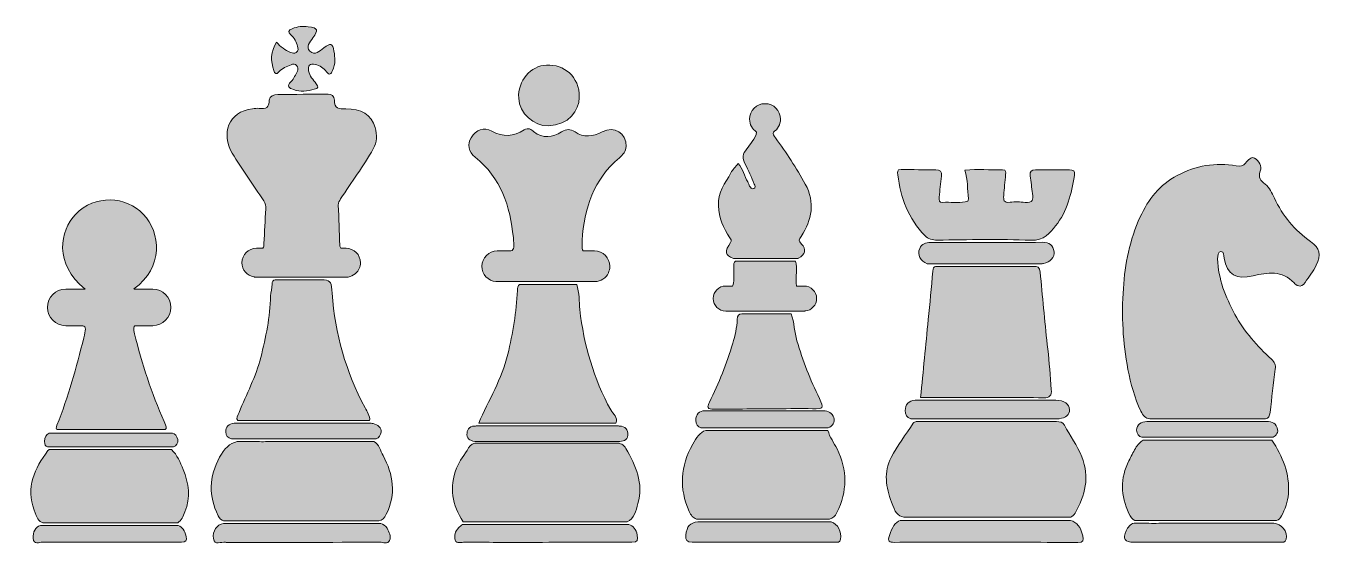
# Model space of a CAD drawing. Header units: inches. Extents: x 0.22 to 9.76, y 3.08 to 6.9.
import ezdxf

# ---------------------------------------------------------------- set-up
doc = ezdxf.new("R2010")
doc.units = ezdxf.units.IN
doc.header["$MEASUREMENT"] = 0
doc.layers.add('Layer 1', color=7, linetype='Continuous')

# ---------------------------------------------------------------- blocks, each defined once
blk = doc.blocks.new('block 3')
at = {"layer": 'Layer 1'}
h = blk.add_hatch(color=7, dxfattribs=at)
edge = h.paths.add_edge_path()
edge.add_spline(control_points=[(4.4093, 3.9796), (4.4131, 3.9797), (4.4169, 3.9799), (4.4207, 3.9801), (4.4207, 3.9799), (4.4207, 3.9798), (4.4207, 3.9796), (4.4207, 3.9796), (4.5647, 3.9796), (4.5647, 3.9796), (4.5838, 4.0247), (4.5434, 4.0475), (4.5269, 4.0776), (4.4005, 4.3085), (4.3288, 4.5552), (4.2988, 4.8162), (4.292, 4.876), (4.2976, 4.9378), (4.276, 5.0018), (4.276, 5.0018), (3.8535, 5.0018), (3.8535, 5.0018), (3.8441, 4.9908), (3.8408, 4.9758), (3.8398, 4.957), (3.8314, 4.7982), (3.8052, 4.6418), (3.7686, 4.4872), (3.7256, 4.3061), (3.626, 4.1487), (3.5542, 3.9796), (3.5542, 3.9796), (4.4093, 3.9796), (4.4093, 3.9796)], knot_values=[0, 0, 0, 0, 1, 1, 1, 2, 2, 2, 3, 3, 3, 4, 4, 4, 5, 5, 5, 6, 6, 6, 7, 7, 7, 8, 8, 8, 9, 9, 9, 10, 10, 10, 11, 11, 11, 11], degree=3, periodic=1)
h = blk.add_hatch(color=7, dxfattribs=at)
edge = h.paths.add_edge_path()
edge.add_spline(control_points=[(4.5898, 3.9593), (4.5861, 3.9595), (4.5808, 3.9594), (4.5757, 3.9596), (4.5757, 3.9596), (3.5351, 3.9596), (3.5351, 3.9596), (3.5314, 3.9588), (3.5274, 3.9585), (3.5235, 3.9585), (3.4819, 3.9581), (3.466, 3.9268), (3.4678, 3.8962), (3.4701, 3.8582), (3.4995, 3.8457), (3.5398, 3.8459), (3.8868, 3.847), (4.2339, 3.8461), (4.581, 3.8452), (4.6159, 3.8451), (4.6479, 3.853), (4.6524, 3.8909), (4.6573, 3.9323), (4.6334, 3.9567), (4.5898, 3.9593)], knot_values=[0, 0, 0, 0, 1, 1, 1, 2, 2, 2, 3, 3, 3, 4, 4, 4, 5, 5, 5, 6, 6, 6, 7, 7, 7, 8, 8, 8, 8], degree=3, periodic=1)
at = {"layer": 'Layer 1', "lineweight": 0}
for points, knots in [([(4.4093, 3.9796), (4.4131, 3.9797), (4.4169, 3.9799), (4.4207, 3.9801), (4.4207, 3.9799), (4.4207, 3.9798), (4.4207, 3.9796), (4.4207, 3.9796), (4.5647, 3.9796), (4.5647, 3.9796), (4.5838, 4.0247), (4.5434, 4.0475), (4.5269, 4.0776), (4.4005, 4.3085), (4.3288, 4.5552), (4.2988, 4.8162), (4.292, 4.876), (4.2976, 4.9378), (4.276, 5.0018), (4.276, 5.0018), (3.8535, 5.0018), (3.8535, 5.0018), (3.8441, 4.9908), (3.8408, 4.9758), (3.8398, 4.957), (3.8314, 4.7982), (3.8052, 4.6418), (3.7686, 4.4872), (3.7256, 4.3061), (3.626, 4.1487), (3.5542, 3.9796), (3.5542, 3.9796), (4.4093, 3.9796), (4.4093, 3.9796)], [0, 0, 0, 0, 1, 1, 1, 2, 2, 2, 3, 3, 3, 4, 4, 4, 5, 5, 5, 6, 6, 6, 7, 7, 7, 8, 8, 8, 9, 9, 9, 10, 10, 10, 11, 11, 11, 11]), ([(4.5898, 3.9593), (4.5861, 3.9595), (4.5808, 3.9594), (4.5757, 3.9596), (4.5757, 3.9596), (3.5351, 3.9596), (3.5351, 3.9596), (3.5314, 3.9588), (3.5274, 3.9585), (3.5235, 3.9585), (3.4819, 3.9581), (3.466, 3.9268), (3.4678, 3.8962), (3.4701, 3.8582), (3.4995, 3.8457), (3.5398, 3.8459), (3.8868, 3.847), (4.2339, 3.8461), (4.581, 3.8452), (4.6159, 3.8451), (4.6479, 3.853), (4.6524, 3.8909), (4.6573, 3.9323), (4.6334, 3.9567), (4.5898, 3.9593)], [0, 0, 0, 0, 1, 1, 1, 2, 2, 2, 3, 3, 3, 4, 4, 4, 5, 5, 5, 6, 6, 6, 7, 7, 7, 8, 8, 8, 8])]:
    blk.add_open_spline(points, degree=3, knots=knots, dxfattribs=at)
blk = doc.blocks.new('block 4')
at = {"layer": 'Layer 1'}
h = blk.add_hatch(color=7, dxfattribs=at)
edge = h.paths.add_edge_path()
edge.add_spline(control_points=[(6.8574, 5.1541), (6.8574, 5.1541), (7.7052, 5.1541), (7.7052, 5.1541), (7.7087, 5.1545), (7.7123, 5.1548), (7.7158, 5.1553), (7.7621, 5.1625), (7.7999, 5.2049), (7.7935, 5.2423), (7.7854, 5.2892), (7.7573, 5.3116), (7.7082, 5.3113), (7.4335, 5.3099), (7.1588, 5.3093), (6.8842, 5.3093), (6.8481, 5.3093), (6.8181, 5.3005), (6.803, 5.2661), (6.7823, 5.2188), (6.8095, 5.1702), (6.8574, 5.1541)], knot_values=[0, 0, 0, 0, 1, 1, 1, 2, 2, 2, 3, 3, 3, 4, 4, 4, 5, 5, 5, 6, 6, 6, 7, 7, 7, 7], degree=3, periodic=1)
h = blk.add_hatch(color=7, dxfattribs=at)
edge = h.paths.add_edge_path()
edge.add_spline(control_points=[(7.7466, 4.5248), (7.7264, 4.703), (7.7102, 4.8815), (7.6934, 5.06), (7.6886, 5.1112), (7.686, 5.1285), (7.6612, 5.1341), (7.6612, 5.1341), (6.9194, 5.1341), (6.9194, 5.1341), (6.9083, 5.1302), (6.9002, 5.1209), (6.8985, 5.0981), (6.8898, 4.9796), (6.8775, 4.8614), (6.866, 4.7432), (6.8475, 4.5532), (6.8286, 4.3633), (6.8094, 4.169), (6.9113, 4.169), (7.015, 4.1691), (7.1187, 4.169), (7.3175, 4.1688), (7.5163, 4.1696), (7.7151, 4.1673), (7.7624, 4.1667), (7.7756, 4.1823), (7.7721, 4.2283), (7.7646, 4.3272), (7.7578, 4.4269), (7.7466, 4.5248)], knot_values=[0, 0, 0, 0, 1, 1, 1, 2, 2, 2, 3, 3, 3, 4, 4, 4, 5, 5, 5, 6, 6, 6, 7, 7, 7, 8, 8, 8, 9, 9, 9, 10, 10, 10, 10], degree=3, periodic=1)
at = {"layer": 'Layer 1', "lineweight": 0}
for points, knots in [([(6.8574, 5.1541), (6.8574, 5.1541), (7.7052, 5.1541), (7.7052, 5.1541), (7.7087, 5.1545), (7.7123, 5.1548), (7.7158, 5.1553), (7.7621, 5.1625), (7.7999, 5.2049), (7.7935, 5.2423), (7.7854, 5.2892), (7.7573, 5.3116), (7.7082, 5.3113), (7.4335, 5.3099), (7.1588, 5.3093), (6.8842, 5.3093), (6.8481, 5.3093), (6.8181, 5.3005), (6.803, 5.2661), (6.7823, 5.2188), (6.8095, 5.1702), (6.8574, 5.1541)], [0, 0, 0, 0, 1, 1, 1, 2, 2, 2, 3, 3, 3, 4, 4, 4, 5, 5, 5, 6, 6, 6, 7, 7, 7, 7]), ([(7.7466, 4.5248), (7.7264, 4.703), (7.7102, 4.8815), (7.6934, 5.06), (7.6886, 5.1112), (7.686, 5.1285), (7.6612, 5.1341), (7.6612, 5.1341), (6.9194, 5.1341), (6.9194, 5.1341), (6.9083, 5.1302), (6.9002, 5.1209), (6.8985, 5.0981), (6.8898, 4.9796), (6.8775, 4.8614), (6.866, 4.7432), (6.8475, 4.5532), (6.8286, 4.3633), (6.8094, 4.169), (6.9113, 4.169), (7.015, 4.1691), (7.1187, 4.169), (7.3175, 4.1688), (7.5163, 4.1696), (7.7151, 4.1673), (7.7624, 4.1667), (7.7756, 4.1823), (7.7721, 4.2283), (7.7646, 4.3272), (7.7578, 4.4269), (7.7466, 4.5248)], [0, 0, 0, 0, 1, 1, 1, 2, 2, 2, 3, 3, 3, 4, 4, 4, 5, 5, 5, 6, 6, 6, 7, 7, 7, 8, 8, 8, 9, 9, 9, 10, 10, 10, 10])]:
    blk.add_open_spline(points, degree=3, knots=knots, dxfattribs=at)
blk = doc.blocks.new('block 5')
at = {"layer": 'Layer 1'}
h = blk.add_hatch(color=7, dxfattribs=at)
edge = h.paths.add_edge_path()
edge.add_spline(control_points=[(1.6751, 3.2614), (1.6751, 3.2614), (2.8172, 3.2614), (2.8172, 3.2614), (2.8417, 3.2672), (2.8593, 3.2815), (2.8735, 3.3104), (2.9469, 3.4593), (2.9246, 3.6025), (2.8495, 3.7413), (2.8301, 3.7773), (2.8202, 3.8265), (2.7805, 3.8452), (2.7805, 3.8452), (2.0276, 3.8452), (2.0276, 3.8452), (1.9885, 3.844), (1.9493, 3.8433), (1.9104, 3.8452), (1.9104, 3.8452), (1.7749, 3.8452), (1.7749, 3.8452), (1.7194, 3.8317), (1.6798, 3.7941), (1.6454, 3.7292), (1.5682, 3.5839), (1.5621, 3.445), (1.6348, 3.2993), (1.6452, 3.2784), (1.6579, 3.2667), (1.6751, 3.2614)], knot_values=[0, 0, 0, 0, 1, 1, 1, 2, 2, 2, 3, 3, 3, 4, 4, 4, 5, 5, 5, 6, 6, 6, 7, 7, 7, 8, 8, 8, 9, 9, 9, 10, 10, 10, 10], degree=3, periodic=1)
h = blk.add_hatch(color=7, dxfattribs=at)
edge = h.paths.add_edge_path()
edge.add_spline(control_points=[(2.8321, 3.2415), (2.8321, 3.2415), (1.6736, 3.2415), (1.6736, 3.2415), (1.6244, 3.2322), (1.5915, 3.1882), (1.5999, 3.1316), (1.6081, 3.0757), (1.6573, 3.1109), (1.6876, 3.1036), (1.6964, 3.1014), (1.7061, 3.1031), (1.7153, 3.1031), (2.0859, 3.103), (2.4564, 3.1025), (2.827, 3.1042), (2.8501, 3.1043), (2.8841, 3.0877), (2.8976, 3.1173), (2.9113, 3.1476), (2.8951, 3.1784), (2.8792, 3.2067), (2.8672, 3.2278), (2.851, 3.2374), (2.8321, 3.2415)], knot_values=[0, 0, 0, 0, 1, 1, 1, 2, 2, 2, 3, 3, 3, 4, 4, 4, 5, 5, 5, 6, 6, 6, 7, 7, 7, 8, 8, 8, 8], degree=3, periodic=1)
at = {"layer": 'Layer 1', "lineweight": 0}
for points, knots in [([(1.6751, 3.2614), (1.6751, 3.2614), (2.8172, 3.2614), (2.8172, 3.2614), (2.8417, 3.2672), (2.8593, 3.2815), (2.8735, 3.3104), (2.9469, 3.4593), (2.9246, 3.6025), (2.8495, 3.7413), (2.8301, 3.7773), (2.8202, 3.8265), (2.7805, 3.8452), (2.7805, 3.8452), (2.0276, 3.8452), (2.0276, 3.8452), (1.9885, 3.844), (1.9493, 3.8433), (1.9104, 3.8452), (1.9104, 3.8452), (1.7749, 3.8452), (1.7749, 3.8452), (1.7194, 3.8317), (1.6798, 3.7941), (1.6454, 3.7292), (1.5682, 3.5839), (1.5621, 3.445), (1.6348, 3.2993), (1.6452, 3.2784), (1.6579, 3.2667), (1.6751, 3.2614)], [0, 0, 0, 0, 1, 1, 1, 2, 2, 2, 3, 3, 3, 4, 4, 4, 5, 5, 5, 6, 6, 6, 7, 7, 7, 8, 8, 8, 9, 9, 9, 10, 10, 10, 10]), ([(2.8321, 3.2415), (2.8321, 3.2415), (1.6736, 3.2415), (1.6736, 3.2415), (1.6244, 3.2322), (1.5915, 3.1882), (1.5999, 3.1316), (1.6081, 3.0757), (1.6573, 3.1109), (1.6876, 3.1036), (1.6964, 3.1014), (1.7061, 3.1031), (1.7153, 3.1031), (2.0859, 3.103), (2.4564, 3.1025), (2.827, 3.1042), (2.8501, 3.1043), (2.8841, 3.0877), (2.8976, 3.1173), (2.9113, 3.1476), (2.8951, 3.1784), (2.8792, 3.2067), (2.8672, 3.2278), (2.851, 3.2374), (2.8321, 3.2415)], [0, 0, 0, 0, 1, 1, 1, 2, 2, 2, 3, 3, 3, 4, 4, 4, 5, 5, 5, 6, 6, 6, 7, 7, 7, 8, 8, 8, 8])]:
    blk.add_open_spline(points, degree=3, knots=knots, dxfattribs=at)
blk = doc.blocks.new('block 6')
at = {"layer": 'Layer 1'}
h = blk.add_hatch(color=7, dxfattribs=at)
edge = h.paths.add_edge_path()
edge.add_spline(control_points=[(6.7366, 4.0131), (6.7366, 4.0131), (6.808, 4.0131), (6.808, 4.0131), (6.8089, 4.0131), (6.8096, 4.0131), (6.8104, 4.0131), (6.8104, 4.0131), (7.8292, 4.0131), (7.8292, 4.0131), (7.88, 4.0188), (7.9078, 4.0424), (7.9062, 4.079), (7.9043, 4.1239), (7.8689, 4.1485), (7.8054, 4.1487), (7.7223, 4.149), (7.6391, 4.1491), (7.5559, 4.1493), (7.3545, 4.1497), (7.1532, 4.1502), (6.9518, 4.1503), (6.891, 4.1504), (6.8303, 4.1493), (6.7695, 4.1486), (6.7206, 4.148), (6.6964, 4.1163), (6.6961, 4.0741), (6.6958, 4.0432), (6.7095, 4.0211), (6.7366, 4.0131)], knot_values=[0, 0, 0, 0, 1, 1, 1, 2, 2, 2, 3, 3, 3, 4, 4, 4, 5, 5, 5, 6, 6, 6, 7, 7, 7, 8, 8, 8, 9, 9, 9, 10, 10, 10, 10], degree=3, periodic=1)
h = blk.add_hatch(color=7, dxfattribs=at)
edge = h.paths.add_edge_path()
edge.add_spline(control_points=[(7.9974, 3.7322), (7.9634, 3.8156), (7.9115, 3.8882), (7.8691, 3.9664), (7.8562, 3.9902), (7.8346, 3.9919), (7.8117, 3.9919), (7.7467, 3.9919), (7.6818, 3.9918), (7.6168, 3.9918), (7.5549, 3.9918), (7.4931, 3.9918), (7.4312, 3.9918), (7.4312, 3.9922), (7.4312, 3.9926), (7.4312, 3.993), (7.4312, 3.993), (6.777, 3.993), (6.777, 3.993), (6.7688, 3.9913), (6.7615, 3.9875), (6.7557, 3.9791), (6.6994, 3.8966), (6.6401, 3.8154), (6.5927, 3.7279), (6.5347, 3.6208), (6.5556, 3.507), (6.5946, 3.399), (6.6216, 3.3243), (6.6387, 3.2974), (6.6856, 3.2894), (6.6856, 3.2894), (7.916, 3.2894), (7.916, 3.2894), (7.928, 3.294), (7.9388, 3.3025), (7.9475, 3.3181), (8.0204, 3.4493), (8.0579, 3.5837), (7.9974, 3.7322)], knot_values=[0, 0, 0, 0, 1, 1, 1, 2, 2, 2, 3, 3, 3, 4, 4, 4, 5, 5, 5, 6, 6, 6, 7, 7, 7, 8, 8, 8, 9, 9, 9, 10, 10, 10, 11, 11, 11, 12, 12, 12, 13, 13, 13, 13], degree=3, periodic=1)
at = {"layer": 'Layer 1', "lineweight": 0}
for points, knots in [([(6.7366, 4.0131), (6.7366, 4.0131), (6.808, 4.0131), (6.808, 4.0131), (6.8089, 4.0131), (6.8096, 4.0131), (6.8104, 4.0131), (6.8104, 4.0131), (7.8292, 4.0131), (7.8292, 4.0131), (7.88, 4.0188), (7.9078, 4.0424), (7.9062, 4.079), (7.9043, 4.1239), (7.8689, 4.1485), (7.8054, 4.1487), (7.7223, 4.149), (7.6391, 4.1491), (7.5559, 4.1493), (7.3545, 4.1497), (7.1532, 4.1502), (6.9518, 4.1503), (6.891, 4.1504), (6.8303, 4.1493), (6.7695, 4.1486), (6.7206, 4.148), (6.6964, 4.1163), (6.6961, 4.0741), (6.6958, 4.0432), (6.7095, 4.0211), (6.7366, 4.0131)], [0, 0, 0, 0, 1, 1, 1, 2, 2, 2, 3, 3, 3, 4, 4, 4, 5, 5, 5, 6, 6, 6, 7, 7, 7, 8, 8, 8, 9, 9, 9, 10, 10, 10, 10]), ([(7.9974, 3.7322), (7.9634, 3.8156), (7.9115, 3.8882), (7.8691, 3.9664), (7.8562, 3.9902), (7.8346, 3.9919), (7.8117, 3.9919), (7.7467, 3.9919), (7.6818, 3.9918), (7.6168, 3.9918), (7.5549, 3.9918), (7.4931, 3.9918), (7.4312, 3.9918), (7.4312, 3.9922), (7.4312, 3.9926), (7.4312, 3.993), (7.4312, 3.993), (6.777, 3.993), (6.777, 3.993), (6.7688, 3.9913), (6.7615, 3.9875), (6.7557, 3.9791), (6.6994, 3.8966), (6.6401, 3.8154), (6.5927, 3.7279), (6.5347, 3.6208), (6.5556, 3.507), (6.5946, 3.399), (6.6216, 3.3243), (6.6387, 3.2974), (6.6856, 3.2894), (6.6856, 3.2894), (7.916, 3.2894), (7.916, 3.2894), (7.928, 3.294), (7.9388, 3.3025), (7.9475, 3.3181), (8.0204, 3.4493), (8.0579, 3.5837), (7.9974, 3.7322)], [0, 0, 0, 0, 1, 1, 1, 2, 2, 2, 3, 3, 3, 4, 4, 4, 5, 5, 5, 6, 6, 6, 7, 7, 7, 8, 8, 8, 9, 9, 9, 10, 10, 10, 11, 11, 11, 12, 12, 12, 13, 13, 13, 13])]:
    blk.add_open_spline(points, degree=3, knots=knots, dxfattribs=at)
blk = doc.blocks.new('block 7')
at = {"layer": 'Layer 1'}
h = blk.add_hatch(color=7, dxfattribs=at)
edge = h.paths.add_edge_path()
edge.add_spline(control_points=[(4.6468, 3.2549), (4.7022, 3.2758), (4.7129, 3.3362), (4.7274, 3.3879), (4.7692, 3.5373), (4.7121, 3.6676), (4.6388, 3.7936), (4.6206, 3.8248), (4.5996, 3.8339), (4.5629, 3.8337), (4.2245, 3.8318), (3.8861, 3.832), (3.5477, 3.8342), (3.5142, 3.8344), (3.4924, 3.8227), (3.4788, 3.7984), (3.4507, 3.7479), (3.4127, 3.7041), (3.3909, 3.649), (3.3346, 3.5066), (3.3596, 3.3777), (3.4399, 3.2549), (3.4399, 3.2549), (4.6468, 3.2549), (4.6468, 3.2549)], knot_values=[0, 0, 0, 0, 1, 1, 1, 2, 2, 2, 3, 3, 3, 4, 4, 4, 5, 5, 5, 6, 6, 6, 7, 7, 7, 8, 8, 8, 8], degree=3, periodic=1)
h = blk.add_hatch(color=7, dxfattribs=at)
edge = h.paths.add_edge_path()
edge.add_spline(control_points=[(4.6607, 3.2348), (4.6607, 3.2348), (3.4343, 3.2348), (3.4343, 3.2348), (3.4253, 3.2274), (3.4157, 3.2196), (3.4066, 3.2112), (3.3789, 3.186), (3.3715, 3.1495), (3.3813, 3.1191), (3.3906, 3.0898), (3.4269, 3.1048), (3.4508, 3.1045), (3.6102, 3.103), (3.7696, 3.1028), (3.9291, 3.103), (4.1802, 3.1034), (4.4312, 3.1053), (4.6822, 3.1039), (4.7282, 3.1037), (4.7271, 3.1194), (4.7214, 3.1568), (4.7145, 3.2022), (4.6918, 3.2234), (4.6607, 3.2348)], knot_values=[0, 0, 0, 0, 1, 1, 1, 2, 2, 2, 3, 3, 3, 4, 4, 4, 5, 5, 5, 6, 6, 6, 7, 7, 7, 8, 8, 8, 8], degree=3, periodic=1)
at = {"layer": 'Layer 1', "lineweight": 0}
for points in [[(4.6468, 3.2549), (4.7022, 3.2758), (4.7129, 3.3362), (4.7274, 3.3879), (4.7692, 3.5373), (4.7121, 3.6676), (4.6388, 3.7936), (4.6206, 3.8248), (4.5996, 3.8339), (4.5629, 3.8337), (4.2245, 3.8318), (3.8861, 3.832), (3.5477, 3.8342), (3.5142, 3.8344), (3.4924, 3.8227), (3.4788, 3.7984), (3.4507, 3.7479), (3.4127, 3.7041), (3.3909, 3.649), (3.3346, 3.5066), (3.3596, 3.3777), (3.4399, 3.2549), (3.4399, 3.2549), (4.6468, 3.2549), (4.6468, 3.2549)], [(4.6607, 3.2348), (4.6607, 3.2348), (3.4343, 3.2348), (3.4343, 3.2348), (3.4253, 3.2274), (3.4157, 3.2196), (3.4066, 3.2112), (3.3789, 3.186), (3.3715, 3.1495), (3.3813, 3.1191), (3.3906, 3.0898), (3.4269, 3.1048), (3.4508, 3.1045), (3.6102, 3.103), (3.7696, 3.1028), (3.9291, 3.103), (4.1802, 3.1034), (4.4312, 3.1053), (4.6822, 3.1039), (4.7282, 3.1037), (4.7271, 3.1194), (4.7214, 3.1568), (4.7145, 3.2022), (4.6918, 3.2234), (4.6607, 3.2348)]]:
    blk.add_open_spline(points, degree=3, knots=[0, 0, 0, 0, 1, 1, 1, 2, 2, 2, 3, 3, 3, 4, 4, 4, 5, 5, 5, 6, 6, 6, 7, 7, 7, 8, 8, 8, 8], dxfattribs=at)
blk = doc.blocks.new('block 8')
at = {"layer": 'Layer 1'}
h = blk.add_hatch(color=7, dxfattribs=at)
edge = h.paths.add_edge_path()
edge.add_spline(control_points=[(9.3977, 3.856), (9.3977, 3.856), (8.4498, 3.856), (8.4498, 3.856), (8.4265, 3.8451), (8.4092, 3.8222), (8.3924, 3.795), (8.374, 3.7655), (8.3599, 3.7347), (8.3443, 3.7042), (8.278, 3.575), (8.285, 3.4459), (8.3431, 3.3156), (8.3546, 3.2897), (8.3682, 3.271), (8.3885, 3.2638), (8.3885, 3.2638), (8.4315, 3.2638), (8.4315, 3.2638), (8.4317, 3.2638), (8.4318, 3.2638), (8.4319, 3.2639), (8.4319, 3.2639), (8.4319, 3.264), (8.4319, 3.2641), (8.4321, 3.264), (8.4322, 3.2639), (8.4323, 3.2639), (8.5023, 3.2639), (8.5723, 3.2639), (8.6423, 3.2639), (8.6423, 3.2638), (8.6423, 3.2638), (8.6423, 3.2638), (8.6423, 3.2638), (9.4311, 3.2638), (9.4311, 3.2638), (9.4473, 3.2686), (9.4591, 3.2796), (9.4678, 3.2971), (9.4936, 3.3487), (9.515, 3.4009), (9.5195, 3.4605), (9.5305, 3.6083), (9.4755, 3.7336), (9.3977, 3.856)], knot_values=[0, 0, 0, 0, 1, 1, 1, 2, 2, 2, 3, 3, 3, 4, 4, 4, 5, 5, 5, 6, 6, 6, 7, 7, 7, 8, 8, 8, 9, 9, 9, 10, 10, 10, 11, 11, 11, 12, 12, 12, 13, 13, 13, 14, 14, 14, 15, 15, 15, 15], degree=3, periodic=1)
h = blk.add_hatch(color=7, dxfattribs=at)
edge = h.paths.add_edge_path()
edge.add_spline(control_points=[(8.4319, 3.2639), (8.4319, 3.2638), (8.4319, 3.2638), (8.4319, 3.2638), (8.4319, 3.2638), (8.4325, 3.2638), (8.4325, 3.2638), (8.4325, 3.2638), (8.4324, 3.2638), (8.4323, 3.2639), (8.4322, 3.2639), (8.4321, 3.2639), (8.4319, 3.2639), (8.4319, 3.2639), (8.4319, 3.2639), (8.4319, 3.2639)], knot_values=[0, 0, 0, 0, 1, 1, 1, 2, 2, 2, 3, 3, 3, 4, 4, 4, 5, 5, 5, 5], degree=3, periodic=1)
h = blk.add_hatch(color=7, dxfattribs=at)
edge = h.paths.add_edge_path()
edge.add_spline(control_points=[(9.4113, 3.2434), (9.3524, 3.2434), (9.2936, 3.2434), (9.2347, 3.2434), (9.2347, 3.2436), (9.2347, 3.2436), (9.2347, 3.2438), (9.2347, 3.2438), (8.5634, 3.2438), (8.5634, 3.2438), (8.5394, 3.2421), (8.5154, 3.2407), (8.4917, 3.2438), (8.4917, 3.2438), (8.4141, 3.2438), (8.4141, 3.2438), (8.4111, 3.2432), (8.4078, 3.2432), (8.4041, 3.2438), (8.4041, 3.2438), (8.4041, 3.2438), (8.4041, 3.2438), (8.4041, 3.2438), (8.3817, 3.2438), (8.3817, 3.2438), (8.3521, 3.2388), (8.3366, 3.213), (8.3242, 3.1874), (8.296, 3.1293), (8.3151, 3.1028), (8.379, 3.1041), (8.4086, 3.1048), (8.4382, 3.1041), (8.4679, 3.1041), (8.7982, 3.1039), (9.1285, 3.1038), (9.4588, 3.1039), (9.4762, 3.104), (9.4964, 3.0985), (9.5028, 3.1253), (9.516, 3.1799), (9.4674, 3.2435), (9.4113, 3.2434)], knot_values=[0, 0, 0, 0, 1, 1, 1, 2, 2, 2, 3, 3, 3, 4, 4, 4, 5, 5, 5, 6, 6, 6, 7, 7, 7, 8, 8, 8, 9, 9, 9, 10, 10, 10, 11, 11, 11, 12, 12, 12, 13, 13, 13, 14, 14, 14, 14], degree=3, periodic=1)
at = {"layer": 'Layer 1', "lineweight": 0}
for points, knots in [([(9.3977, 3.856), (9.3977, 3.856), (8.4498, 3.856), (8.4498, 3.856), (8.4265, 3.8451), (8.4092, 3.8222), (8.3924, 3.795), (8.374, 3.7655), (8.3599, 3.7347), (8.3443, 3.7042), (8.278, 3.575), (8.285, 3.4459), (8.3431, 3.3156), (8.3546, 3.2897), (8.3682, 3.271), (8.3885, 3.2638), (8.3885, 3.2638), (8.4315, 3.2638), (8.4315, 3.2638), (8.4317, 3.2638), (8.4318, 3.2638), (8.4319, 3.2639), (8.4319, 3.2639), (8.4319, 3.264), (8.4319, 3.2641), (8.4321, 3.264), (8.4322, 3.2639), (8.4323, 3.2639), (8.5023, 3.2639), (8.5723, 3.2639), (8.6423, 3.2639), (8.6423, 3.2638), (8.6423, 3.2638), (8.6423, 3.2638), (8.6423, 3.2638), (9.4311, 3.2638), (9.4311, 3.2638), (9.4473, 3.2686), (9.4591, 3.2796), (9.4678, 3.2971), (9.4936, 3.3487), (9.515, 3.4009), (9.5195, 3.4605), (9.5305, 3.6083), (9.4755, 3.7336), (9.3977, 3.856)], [0, 0, 0, 0, 1, 1, 1, 2, 2, 2, 3, 3, 3, 4, 4, 4, 5, 5, 5, 6, 6, 6, 7, 7, 7, 8, 8, 8, 9, 9, 9, 10, 10, 10, 11, 11, 11, 12, 12, 12, 13, 13, 13, 14, 14, 14, 15, 15, 15, 15]), ([(8.4319, 3.2639), (8.4319, 3.2638), (8.4319, 3.2638), (8.4319, 3.2638), (8.4319, 3.2638), (8.4325, 3.2638), (8.4325, 3.2638), (8.4325, 3.2638), (8.4324, 3.2638), (8.4323, 3.2639), (8.4322, 3.2639), (8.4321, 3.2639), (8.4319, 3.2639), (8.4319, 3.2639), (8.4319, 3.2639), (8.4319, 3.2639)], [0, 0, 0, 0, 1, 1, 1, 2, 2, 2, 3, 3, 3, 4, 4, 4, 5, 5, 5, 5]), ([(9.4113, 3.2434), (9.3524, 3.2434), (9.2936, 3.2434), (9.2347, 3.2434), (9.2347, 3.2436), (9.2347, 3.2436), (9.2347, 3.2438), (9.2347, 3.2438), (8.5634, 3.2438), (8.5634, 3.2438), (8.5394, 3.2421), (8.5154, 3.2407), (8.4917, 3.2438), (8.4917, 3.2438), (8.4141, 3.2438), (8.4141, 3.2438), (8.4111, 3.2432), (8.4078, 3.2432), (8.4041, 3.2438), (8.4041, 3.2438), (8.4041, 3.2438), (8.4041, 3.2438), (8.4041, 3.2438), (8.3817, 3.2438), (8.3817, 3.2438), (8.3521, 3.2388), (8.3366, 3.213), (8.3242, 3.1874), (8.296, 3.1293), (8.3151, 3.1028), (8.379, 3.1041), (8.4086, 3.1048), (8.4382, 3.1041), (8.4679, 3.1041), (8.7982, 3.1039), (9.1285, 3.1038), (9.4588, 3.1039), (9.4762, 3.104), (9.4964, 3.0985), (9.5028, 3.1253), (9.516, 3.1799), (9.4674, 3.2435), (9.4113, 3.2434)], [0, 0, 0, 0, 1, 1, 1, 2, 2, 2, 3, 3, 3, 4, 4, 4, 5, 5, 5, 6, 6, 6, 7, 7, 7, 8, 8, 8, 9, 9, 9, 10, 10, 10, 11, 11, 11, 12, 12, 12, 13, 13, 13, 14, 14, 14, 14])]:
    blk.add_open_spline(points, degree=3, knots=knots, dxfattribs=at)
blk = doc.blocks.new('block 9')
at = {"layer": 'Layer 1'}
h = blk.add_hatch(color=7, dxfattribs=at)
edge = h.paths.add_edge_path()
edge.add_spline(control_points=[(5.1592, 3.2749), (5.1592, 3.2749), (6.138, 3.2749), (6.138, 3.2749), (6.1626, 3.2801), (6.1791, 3.2944), (6.1928, 3.3223), (6.2699, 3.4789), (6.2713, 3.6332), (6.1941, 3.7907), (6.172, 3.8358), (6.1392, 3.8765), (6.127, 3.9263), (6.127, 3.9263), (5.3032, 3.9263), (5.3032, 3.9263), (5.2996, 3.9259), (5.2961, 3.9259), (5.2926, 3.9263), (5.2926, 3.9263), (5.2263, 3.9263), (5.2263, 3.9263), (5.183, 3.9136), (5.1586, 3.873), (5.1315, 3.8255), (5.0386, 3.6628), (5.0298, 3.501), (5.1044, 3.3312), (5.1173, 3.3016), (5.1329, 3.2817), (5.1592, 3.2749)], knot_values=[0, 0, 0, 0, 1, 1, 1, 2, 2, 2, 3, 3, 3, 4, 4, 4, 5, 5, 5, 6, 6, 6, 7, 7, 7, 8, 8, 8, 9, 9, 9, 10, 10, 10, 10], degree=3, periodic=1)
h = blk.add_hatch(color=7, dxfattribs=at)
edge = h.paths.add_edge_path()
edge.add_spline(control_points=[(6.1502, 3.2549), (6.1502, 3.2549), (5.4473, 3.2549), (5.4473, 3.2549), (5.428, 3.2532), (5.4081, 3.2521), (5.3882, 3.2549), (5.3882, 3.2549), (5.1676, 3.2549), (5.1676, 3.2549), (5.11, 3.2468), (5.0873, 3.2212), (5.0801, 3.1563), (5.0761, 3.1195), (5.0848, 3.1036), (5.1277, 3.104), (5.3461, 3.1059), (5.5646, 3.1039), (5.7831, 3.1037), (5.9147, 3.1036), (6.0464, 3.1042), (6.178, 3.1048), (6.1955, 3.1048), (6.2148, 3.0988), (6.2204, 3.1273), (6.2307, 3.1799), (6.1982, 3.2385), (6.1502, 3.2549)], knot_values=[0, 0, 0, 0, 1, 1, 1, 2, 2, 2, 3, 3, 3, 4, 4, 4, 5, 5, 5, 6, 6, 6, 7, 7, 7, 8, 8, 8, 9, 9, 9, 9], degree=3, periodic=1)
at = {"layer": 'Layer 1', "lineweight": 0}
for points, knots in [([(5.1592, 3.2749), (5.1592, 3.2749), (6.138, 3.2749), (6.138, 3.2749), (6.1626, 3.2801), (6.1791, 3.2944), (6.1928, 3.3223), (6.2699, 3.4789), (6.2713, 3.6332), (6.1941, 3.7907), (6.172, 3.8358), (6.1392, 3.8765), (6.127, 3.9263), (6.127, 3.9263), (5.3032, 3.9263), (5.3032, 3.9263), (5.2996, 3.9259), (5.2961, 3.9259), (5.2926, 3.9263), (5.2926, 3.9263), (5.2263, 3.9263), (5.2263, 3.9263), (5.183, 3.9136), (5.1586, 3.873), (5.1315, 3.8255), (5.0386, 3.6628), (5.0298, 3.501), (5.1044, 3.3312), (5.1173, 3.3016), (5.1329, 3.2817), (5.1592, 3.2749)], [0, 0, 0, 0, 1, 1, 1, 2, 2, 2, 3, 3, 3, 4, 4, 4, 5, 5, 5, 6, 6, 6, 7, 7, 7, 8, 8, 8, 9, 9, 9, 10, 10, 10, 10]), ([(6.1502, 3.2549), (6.1502, 3.2549), (5.4473, 3.2549), (5.4473, 3.2549), (5.428, 3.2532), (5.4081, 3.2521), (5.3882, 3.2549), (5.3882, 3.2549), (5.1676, 3.2549), (5.1676, 3.2549), (5.11, 3.2468), (5.0873, 3.2212), (5.0801, 3.1563), (5.0761, 3.1195), (5.0848, 3.1036), (5.1277, 3.104), (5.3461, 3.1059), (5.5646, 3.1039), (5.7831, 3.1037), (5.9147, 3.1036), (6.0464, 3.1042), (6.178, 3.1048), (6.1955, 3.1048), (6.2148, 3.0988), (6.2204, 3.1273), (6.2307, 3.1799), (6.1982, 3.2385), (6.1502, 3.2549)], [0, 0, 0, 0, 1, 1, 1, 2, 2, 2, 3, 3, 3, 4, 4, 4, 5, 5, 5, 6, 6, 6, 7, 7, 7, 8, 8, 8, 9, 9, 9, 9])]:
    blk.add_open_spline(points, degree=3, knots=knots, dxfattribs=at)
blk = doc.blocks.new('block 10')
at = {"layer": 'Layer 1'}
h = blk.add_hatch(color=7, dxfattribs=at)
edge = h.paths.add_edge_path()
edge.add_spline(control_points=[(0.344, 3.2473), (0.344, 3.2473), (1.3366, 3.2473), (1.3366, 3.2473), (1.3636, 3.2629), (1.3769, 3.2944), (1.3899, 3.3271), (1.4327, 3.4338), (1.4186, 3.5384), (1.3767, 3.6404), (1.3553, 3.6925), (1.3334, 3.7457), (1.2907, 3.7855), (1.2907, 3.7855), (0.3888, 3.7855), (0.3888, 3.7855), (0.3856, 3.7837), (0.3827, 3.7813), (0.3801, 3.7779), (0.2816, 3.6468), (0.2183, 3.5073), (0.2785, 3.3395), (0.2996, 3.2809), (0.3119, 3.2569), (0.344, 3.2473)], knot_values=[0, 0, 0, 0, 1, 1, 1, 2, 2, 2, 3, 3, 3, 4, 4, 4, 5, 5, 5, 6, 6, 6, 7, 7, 7, 8, 8, 8, 8], degree=3, periodic=1)
h = blk.add_hatch(color=7, dxfattribs=at)
edge = h.paths.add_edge_path()
edge.add_spline(control_points=[(1.3393, 3.2274), (1.3393, 3.2274), (0.3252, 3.2274), (0.3252, 3.2274), (0.2885, 3.2154), (0.2673, 3.1788), (0.2717, 3.1329), (0.2765, 3.0813), (0.3185, 3.105), (0.3412, 3.1047), (0.5452, 3.1023), (0.7492, 3.1036), (0.9532, 3.1038), (1.0899, 3.1039), (1.2268, 3.105), (1.3636, 3.1038), (1.3976, 3.1034), (1.4049, 3.1151), (1.3979, 3.1468), (1.388, 3.1923), (1.3742, 3.215), (1.3393, 3.2274)], knot_values=[0, 0, 0, 0, 1, 1, 1, 2, 2, 2, 3, 3, 3, 4, 4, 4, 5, 5, 5, 6, 6, 6, 7, 7, 7, 7], degree=3, periodic=1)
at = {"layer": 'Layer 1', "lineweight": 0}
for points, knots in [([(0.344, 3.2473), (0.344, 3.2473), (1.3366, 3.2473), (1.3366, 3.2473), (1.3636, 3.2629), (1.3769, 3.2944), (1.3899, 3.3271), (1.4327, 3.4338), (1.4186, 3.5384), (1.3767, 3.6404), (1.3553, 3.6925), (1.3334, 3.7457), (1.2907, 3.7855), (1.2907, 3.7855), (0.3888, 3.7855), (0.3888, 3.7855), (0.3856, 3.7837), (0.3827, 3.7813), (0.3801, 3.7779), (0.2816, 3.6468), (0.2183, 3.5073), (0.2785, 3.3395), (0.2996, 3.2809), (0.3119, 3.2569), (0.344, 3.2473)], [0, 0, 0, 0, 1, 1, 1, 2, 2, 2, 3, 3, 3, 4, 4, 4, 5, 5, 5, 6, 6, 6, 7, 7, 7, 8, 8, 8, 8]), ([(1.3393, 3.2274), (1.3393, 3.2274), (0.3252, 3.2274), (0.3252, 3.2274), (0.2885, 3.2154), (0.2673, 3.1788), (0.2717, 3.1329), (0.2765, 3.0813), (0.3185, 3.105), (0.3412, 3.1047), (0.5452, 3.1023), (0.7492, 3.1036), (0.9532, 3.1038), (1.0899, 3.1039), (1.2268, 3.105), (1.3636, 3.1038), (1.3976, 3.1034), (1.4049, 3.1151), (1.3979, 3.1468), (1.388, 3.1923), (1.3742, 3.215), (1.3393, 3.2274)], [0, 0, 0, 0, 1, 1, 1, 2, 2, 2, 3, 3, 3, 4, 4, 4, 5, 5, 5, 6, 6, 6, 7, 7, 7, 7])]:
    blk.add_open_spline(points, degree=3, knots=knots, dxfattribs=at)
blk = doc.blocks.new('block 11')
at = {"layer": 'Layer 1'}
h = blk.add_hatch(color=7, dxfattribs=at)
edge = h.paths.add_edge_path()
edge.add_spline(control_points=[(5.3745, 4.8057), (5.3745, 4.8057), (5.3862, 4.8057), (5.3862, 4.8057), (5.3862, 4.8057), (5.4243, 4.8057), (5.4243, 4.8057), (5.4243, 4.8057), (5.6042, 4.8057), (5.6042, 4.8057), (5.6042, 4.8057), (5.8485, 4.8057), (5.8485, 4.8057), (5.8485, 4.8057), (5.9176, 4.8057), (5.9176, 4.8057), (5.9176, 4.8057), (5.9514, 4.8057), (5.9514, 4.8057), (5.9514, 4.8057), (5.9574, 4.8057), (5.9574, 4.8057), (5.9582, 4.8058), (5.9589, 4.806), (5.9598, 4.8061), (6.0067, 4.8104), (6.0434, 4.8497), (6.0434, 4.8977), (6.0434, 4.9485), (6.0022, 4.9897), (5.9514, 4.9897), (5.9514, 4.9897), (5.8959, 4.9897), (5.8959, 4.9897), (5.8944, 4.9936), (5.8934, 4.9986), (5.8929, 5.0048), (5.8888, 5.061), (5.9045, 5.1174), (5.8887, 5.1732), (5.8887, 5.1732), (5.4465, 5.1732), (5.4465, 5.1732), (5.4315, 5.1633), (5.4323, 5.1475), (5.4324, 5.1322), (5.4326, 5.1026), (5.433, 5.0729), (5.433, 5.0433), (5.433, 5.0225), (5.4331, 5.0033), (5.4234, 4.9897), (5.4234, 4.9897), (5.3745, 4.9897), (5.3745, 4.9897), (5.3236, 4.9897), (5.2824, 4.9485), (5.2824, 4.8977), (5.2824, 4.8469), (5.3236, 4.8057), (5.3745, 4.8057)], knot_values=[0, 0, 0, 0, 1, 1, 1, 2, 2, 2, 3, 3, 3, 4, 4, 4, 5, 5, 5, 6, 6, 6, 7, 7, 7, 8, 8, 8, 9, 9, 9, 10, 10, 10, 11, 11, 11, 12, 12, 12, 13, 13, 13, 14, 14, 14, 15, 15, 15, 16, 16, 16, 17, 17, 17, 18, 18, 18, 19, 19, 19, 20, 20, 20, 20], degree=3, periodic=1)
h = blk.add_hatch(color=7, dxfattribs=at)
edge = h.paths.add_edge_path()
edge.add_spline(control_points=[(6.0638, 4.1624), (5.9972, 4.2994), (5.9404, 4.4396), (5.8983, 4.5868), (5.8798, 4.651), (5.8797, 4.7185), (5.8562, 4.7856), (5.8562, 4.7856), (5.7866, 4.7856), (5.7866, 4.7856), (5.7591, 4.7847), (5.7315, 4.7848), (5.704, 4.7856), (5.704, 4.7856), (5.5823, 4.7856), (5.5823, 4.7856), (5.5623, 4.7827), (5.542, 4.7845), (5.5217, 4.7856), (5.5217, 4.7856), (5.4918, 4.7856), (5.4918, 4.7856), (5.471, 4.7831), (5.4602, 4.7724), (5.4588, 4.743), (5.4557, 4.6836), (5.4427, 4.6252), (5.4255, 4.5681), (5.3808, 4.4189), (5.3237, 4.2744), (5.254, 4.135), (5.2417, 4.1104), (5.2313, 4.0856), (5.2715, 4.0844), (5.347, 4.082), (5.4226, 4.084), (5.4981, 4.0844), (5.6699, 4.0854), (5.8418, 4.0882), (6.0136, 4.0868), (6.0957, 4.0862), (6.0996, 4.0888), (6.0638, 4.1624)], knot_values=[0, 0, 0, 0, 1, 1, 1, 2, 2, 2, 3, 3, 3, 4, 4, 4, 5, 5, 5, 6, 6, 6, 7, 7, 7, 8, 8, 8, 9, 9, 9, 10, 10, 10, 11, 11, 11, 12, 12, 12, 13, 13, 13, 14, 14, 14, 14], degree=3, periodic=1)
at = {"layer": 'Layer 1', "lineweight": 0}
for points, knots in [([(5.3745, 4.8057), (5.3745, 4.8057), (5.3862, 4.8057), (5.3862, 4.8057), (5.3862, 4.8057), (5.4243, 4.8057), (5.4243, 4.8057), (5.4243, 4.8057), (5.6042, 4.8057), (5.6042, 4.8057), (5.6042, 4.8057), (5.8485, 4.8057), (5.8485, 4.8057), (5.8485, 4.8057), (5.9176, 4.8057), (5.9176, 4.8057), (5.9176, 4.8057), (5.9514, 4.8057), (5.9514, 4.8057), (5.9514, 4.8057), (5.9574, 4.8057), (5.9574, 4.8057), (5.9582, 4.8058), (5.9589, 4.806), (5.9598, 4.8061), (6.0067, 4.8104), (6.0434, 4.8497), (6.0434, 4.8977), (6.0434, 4.9485), (6.0022, 4.9897), (5.9514, 4.9897), (5.9514, 4.9897), (5.8959, 4.9897), (5.8959, 4.9897), (5.8944, 4.9936), (5.8934, 4.9986), (5.8929, 5.0048), (5.8888, 5.061), (5.9045, 5.1174), (5.8887, 5.1732), (5.8887, 5.1732), (5.4465, 5.1732), (5.4465, 5.1732), (5.4315, 5.1633), (5.4323, 5.1475), (5.4324, 5.1322), (5.4326, 5.1026), (5.433, 5.0729), (5.433, 5.0433), (5.433, 5.0225), (5.4331, 5.0033), (5.4234, 4.9897), (5.4234, 4.9897), (5.3745, 4.9897), (5.3745, 4.9897), (5.3236, 4.9897), (5.2824, 4.9485), (5.2824, 4.8977), (5.2824, 4.8469), (5.3236, 4.8057), (5.3745, 4.8057)], [0, 0, 0, 0, 1, 1, 1, 2, 2, 2, 3, 3, 3, 4, 4, 4, 5, 5, 5, 6, 6, 6, 7, 7, 7, 8, 8, 8, 9, 9, 9, 10, 10, 10, 11, 11, 11, 12, 12, 12, 13, 13, 13, 14, 14, 14, 15, 15, 15, 16, 16, 16, 17, 17, 17, 18, 18, 18, 19, 19, 19, 20, 20, 20, 20]), ([(6.0638, 4.1624), (5.9972, 4.2994), (5.9404, 4.4396), (5.8983, 4.5868), (5.8798, 4.651), (5.8797, 4.7185), (5.8562, 4.7856), (5.8562, 4.7856), (5.7866, 4.7856), (5.7866, 4.7856), (5.7591, 4.7847), (5.7315, 4.7848), (5.704, 4.7856), (5.704, 4.7856), (5.5823, 4.7856), (5.5823, 4.7856), (5.5623, 4.7827), (5.542, 4.7845), (5.5217, 4.7856), (5.5217, 4.7856), (5.4918, 4.7856), (5.4918, 4.7856), (5.471, 4.7831), (5.4602, 4.7724), (5.4588, 4.743), (5.4557, 4.6836), (5.4427, 4.6252), (5.4255, 4.5681), (5.3808, 4.4189), (5.3237, 4.2744), (5.254, 4.135), (5.2417, 4.1104), (5.2313, 4.0856), (5.2715, 4.0844), (5.347, 4.082), (5.4226, 4.084), (5.4981, 4.0844), (5.6699, 4.0854), (5.8418, 4.0882), (6.0136, 4.0868), (6.0957, 4.0862), (6.0996, 4.0888), (6.0638, 4.1624)], [0, 0, 0, 0, 1, 1, 1, 2, 2, 2, 3, 3, 3, 4, 4, 4, 5, 5, 5, 6, 6, 6, 7, 7, 7, 8, 8, 8, 9, 9, 9, 10, 10, 10, 11, 11, 11, 12, 12, 12, 13, 13, 13, 14, 14, 14, 14])]:
    blk.add_open_spline(points, degree=3, knots=knots, dxfattribs=at)
blk = doc.blocks.new('block 2')
at = {"layer": 'Layer 1'}
h = blk.add_hatch(color=7, dxfattribs=at)
edge = h.paths.add_edge_path()
edge.add_spline(control_points=[(2.0643, 6.7839), (2.0947, 6.7493), (2.1279, 6.725), (2.168, 6.7091), (2.1833, 6.703), (2.1972, 6.7006), (2.2102, 6.7082), (2.2281, 6.7189), (2.2233, 6.7386), (2.2197, 6.7537), (2.2119, 6.7866), (2.1959, 6.8155), (2.1693, 6.8383), (2.1466, 6.8577), (2.1533, 6.8723), (2.1789, 6.8831), (2.2176, 6.8995), (2.259, 6.9038), (2.2987, 6.8983), (2.3717, 6.888), (2.3748, 6.8749), (2.3326, 6.8156), (2.3118, 6.7864), (2.2768, 6.7507), (2.3104, 6.7175), (2.3468, 6.6814), (2.3835, 6.7205), (2.4127, 6.7421), (2.4626, 6.7791), (2.4776, 6.7781), (2.4877, 6.7182), (2.4956, 6.6713), (2.5004, 6.6229), (2.4779, 6.5761), (2.465, 6.5491), (2.4565, 6.5377), (2.4332, 6.5672), (2.412, 6.594), (2.3825, 6.6113), (2.3499, 6.6204), (2.3113, 6.6312), (2.2927, 6.6121), (2.3007, 6.5731), (2.3086, 6.535), (2.3344, 6.5074), (2.3575, 6.4785), (2.3756, 6.456), (2.3734, 6.4456), (2.3429, 6.4377), (2.2915, 6.4244), (2.241, 6.4175), (2.1897, 6.4352), (2.1559, 6.4469), (2.1354, 6.4596), (2.1725, 6.4953), (2.193, 6.5152), (2.2047, 6.5446), (2.2185, 6.5707), (2.2259, 6.5848), (2.2229, 6.6007), (2.2122, 6.6125), (2.2011, 6.6247), (2.1875, 6.6248), (2.1717, 6.6181), (2.1395, 6.6044), (2.1059, 6.594), (2.0823, 6.5655), (2.0636, 6.5429), (2.0516, 6.5515), (2.0441, 6.5751), (2.0221, 6.6448), (2.0185, 6.7131), (2.0643, 6.7839)], knot_values=[0, 0, 0, 0, 1, 1, 1, 2, 2, 2, 3, 3, 3, 4, 4, 4, 5, 5, 5, 6, 6, 6, 7, 7, 7, 8, 8, 8, 9, 9, 9, 10, 10, 10, 11, 11, 11, 12, 12, 12, 13, 13, 13, 14, 14, 14, 15, 15, 15, 16, 16, 16, 17, 17, 17, 18, 18, 18, 19, 19, 19, 20, 20, 20, 21, 21, 21, 22, 22, 22, 23, 23, 23, 24, 24, 24, 24], degree=3, periodic=1)
h = blk.add_hatch(color=7, dxfattribs=at)
edge = h.paths.add_edge_path()
edge.add_spline(control_points=[(4.0671, 6.1691), (3.9595, 6.1642), (3.8552, 6.2611), (3.8486, 6.3722), (3.8411, 6.4992), (3.9358, 6.6112), (4.0546, 6.6157), (4.1806, 6.6205), (4.2973, 6.5353), (4.2953, 6.3767), (4.2941, 6.2841), (4.2175, 6.1714), (4.0671, 6.1691)], knot_values=[0, 0, 0, 0, 1, 1, 1, 2, 2, 2, 3, 3, 3, 4, 4, 4, 4], degree=3, periodic=1)
h = blk.add_hatch(color=7, dxfattribs=at)
edge = h.paths.add_edge_path()
edge.add_spline(control_points=[(2.7768, 5.9992), (2.8046, 6.0492), (2.8068, 6.1023), (2.7908, 6.1554), (2.7626, 6.249), (2.6874, 6.2965), (2.5753, 6.2934), (2.5285, 6.2921), (2.4874, 6.2952), (2.4906, 6.3579), (2.4922, 6.3896), (2.4699, 6.4015), (2.4455, 6.4016), (2.322, 6.402), (2.1986, 6.3996), (2.0751, 6.3988), (2.0441, 6.3986), (2.0125, 6.3895), (2.0114, 6.3579), (2.0095, 6.3037), (1.9875, 6.2881), (1.9373, 6.2973), (1.9215, 6.3002), (1.9042, 6.2954), (1.8877, 6.2937), (1.7081, 6.275), (1.655, 6.1074), (1.7382, 5.9678), (1.8102, 5.847), (1.8936, 5.7329), (1.9722, 5.616), (1.9841, 5.5982), (1.9875, 5.5793), (1.9862, 5.5578), (1.9806, 5.4727), (1.9754, 5.3877), (1.9721, 5.3026), (1.9715, 5.2875), (1.9695, 5.276), (1.964, 5.2677), (1.964, 5.2677), (1.9159, 5.2677), (1.9159, 5.2677), (1.8571, 5.2677), (1.8095, 5.2201), (1.8095, 5.1614), (1.8095, 5.1081), (1.8488, 5.0641), (1.8999, 5.0564), (1.9015, 5.056), (1.903, 5.0555), (1.9046, 5.0551), (1.9046, 5.0551), (1.9159, 5.0551), (1.9159, 5.0551), (1.9159, 5.0551), (2.5766, 5.0551), (2.5766, 5.0551), (2.5766, 5.0551), (2.5912, 5.0551), (2.5912, 5.0551), (2.6123, 5.0592), (2.6298, 5.0673), (2.6435, 5.0788), (2.6439, 5.0791), (2.6443, 5.0794), (2.6447, 5.0798), (2.6461, 5.081), (2.6475, 5.0822), (2.6488, 5.0836), (2.6698, 5.103), (2.683, 5.1306), (2.683, 5.1614), (2.683, 5.2201), (2.6353, 5.2677), (2.5766, 5.2677), (2.5766, 5.2677), (2.5378, 5.2677), (2.5378, 5.2677), (2.5337, 5.273), (2.5314, 5.2802), (2.531, 5.2903), (2.5273, 5.3887), (2.5238, 5.4871), (2.5191, 5.5854), (2.5181, 5.6043), (2.5276, 5.6162), (2.5367, 5.6305), (2.6155, 5.7542), (2.7054, 5.8707), (2.7768, 5.9992)], knot_values=[0, 0, 0, 0, 1, 1, 1, 2, 2, 2, 3, 3, 3, 4, 4, 4, 5, 5, 5, 6, 6, 6, 7, 7, 7, 8, 8, 8, 9, 9, 9, 10, 10, 10, 11, 11, 11, 12, 12, 12, 13, 13, 13, 14, 14, 14, 15, 15, 15, 16, 16, 16, 17, 17, 17, 18, 18, 18, 19, 19, 19, 20, 20, 20, 21, 21, 21, 22, 22, 22, 23, 23, 23, 24, 24, 24, 25, 25, 25, 26, 26, 26, 27, 27, 27, 28, 28, 28, 29, 29, 29, 30, 30, 30, 30], degree=3, periodic=1)
h = blk.add_hatch(color=7, dxfattribs=at)
edge = h.paths.add_edge_path()
edge.add_spline(control_points=[(5.9322, 5.2985), (5.9054, 5.3226), (5.9161, 5.3317), (5.9304, 5.3548), (6.0068, 5.4774), (6.0353, 5.6035), (5.9598, 5.7402), (5.8944, 5.8586), (5.8208, 5.9711), (5.74, 6.0791), (5.7281, 6.095), (5.7216, 6.1076), (5.7255, 6.1224), (5.7566, 6.1427), (5.7772, 6.1778), (5.7772, 6.2177), (5.7772, 6.2807), (5.7263, 6.3316), (5.6634, 6.3316), (5.6005, 6.3316), (5.5495, 6.2807), (5.5495, 6.2177), (5.5495, 6.1781), (5.5699, 6.1431), (5.6006, 6.1228), (5.6034, 6.097), (5.5854, 6.0761), (5.5683, 6.0525), (5.5553, 6.0345), (5.543, 6.0157), (5.5285, 5.9988), (5.4986, 5.9638), (5.4935, 5.9293), (5.517, 5.8869), (5.543, 5.8399), (5.5625, 5.7893), (5.5838, 5.7399), (5.5885, 5.7291), (5.5978, 5.7136), (5.58, 5.7064), (5.5652, 5.7005), (5.5563, 5.7131), (5.55, 5.7248), (5.5448, 5.7346), (5.5422, 5.746), (5.5364, 5.7554), (5.5098, 5.7985), (5.5018, 5.8521), (5.4646, 5.8917), (5.445, 5.8663), (5.425, 5.8463), (5.412, 5.8225), (5.3707, 5.7461), (5.312, 5.6783), (5.3194, 5.58), (5.3261, 5.4916), (5.3562, 5.4154), (5.4042, 5.3441), (5.4118, 5.3328), (5.4203, 5.3261), (5.4101, 5.3109), (5.3655, 5.2445), (5.3665, 5.214), (5.4315, 5.1933), (5.4315, 5.1933), (5.9075, 5.1933), (5.9075, 5.1933), (5.9082, 5.1935), (5.9088, 5.1937), (5.9094, 5.1941), (5.9581, 5.2184), (5.9709, 5.2638), (5.9322, 5.2985)], knot_values=[0, 0, 0, 0, 1, 1, 1, 2, 2, 2, 3, 3, 3, 4, 4, 4, 5, 5, 5, 6, 6, 6, 7, 7, 7, 8, 8, 8, 9, 9, 9, 10, 10, 10, 11, 11, 11, 12, 12, 12, 13, 13, 13, 14, 14, 14, 15, 15, 15, 16, 16, 16, 17, 17, 17, 18, 18, 18, 19, 19, 19, 20, 20, 20, 21, 21, 21, 22, 22, 22, 23, 23, 23, 24, 24, 24, 24], degree=3, periodic=1)
h = blk.add_hatch(color=7, dxfattribs=at)
edge = h.paths.add_edge_path()
edge.add_spline(control_points=[(4.4641, 6.1246), (4.3952, 6.0871), (4.3273, 6.0823), (4.2636, 6.1235), (4.2257, 6.148), (4.2027, 6.1458), (4.165, 6.1241), (4.0987, 6.0858), (4.028, 6.0687), (3.9584, 6.1268), (3.942, 6.1405), (3.9187, 6.1589), (3.8885, 6.1386), (3.8117, 6.0871), (3.7323, 6.0859), (3.6498, 6.13), (3.5915, 6.1611), (3.535, 6.1404), (3.4975, 6.0811), (3.4691, 6.0364), (3.4799, 5.975), (3.5281, 5.9371), (3.7197, 5.7863), (3.7854, 5.5754), (3.8092, 5.3462), (3.8158, 5.2824), (3.8164, 5.2577), (3.7914, 5.2474), (3.7914, 5.2474), (3.6905, 5.2474), (3.6905, 5.2474), (3.6282, 5.2474), (3.5777, 5.1969), (3.5777, 5.1346), (3.5777, 5.0757), (3.6228, 5.0274), (3.6803, 5.0223), (3.681, 5.0222), (3.6816, 5.022), (3.6823, 5.0218), (3.6823, 5.0218), (3.6905, 5.0218), (3.6905, 5.0218), (3.6905, 5.0218), (4.4073, 5.0218), (4.4073, 5.0218), (4.4073, 5.0218), (4.4103, 5.0218), (4.4103, 5.0218), (4.4109, 5.0219), (4.4114, 5.022), (4.4119, 5.022), (4.4329, 5.0229), (4.4523, 5.0293), (4.4688, 5.0401), (4.4886, 5.0516), (4.5028, 5.0675), (4.5093, 5.0867), (4.5161, 5.1013), (4.5201, 5.1174), (4.5201, 5.1346), (4.5201, 5.1969), (4.4696, 5.2474), (4.4073, 5.2474), (4.4073, 5.2474), (4.3236, 5.2474), (4.3236, 5.2474), (4.3138, 5.2565), (4.3144, 5.2751), (4.3159, 5.3128), (4.316, 5.3165), (4.3155, 5.3202), (4.3157, 5.3239), (4.3309, 5.5618), (4.4013, 5.7744), (4.5908, 5.9342), (4.6154, 5.9549), (4.6394, 5.9798), (4.6405, 6.0174), (4.6433, 6.1148), (4.5525, 6.1726), (4.4641, 6.1246)], knot_values=[0, 0, 0, 0, 1, 1, 1, 2, 2, 2, 3, 3, 3, 4, 4, 4, 5, 5, 5, 6, 6, 6, 7, 7, 7, 8, 8, 8, 9, 9, 9, 10, 10, 10, 11, 11, 11, 12, 12, 12, 13, 13, 13, 14, 14, 14, 15, 15, 15, 16, 16, 16, 17, 17, 17, 18, 18, 18, 19, 19, 19, 20, 20, 20, 21, 21, 21, 22, 22, 22, 23, 23, 23, 24, 24, 24, 25, 25, 25, 26, 26, 26, 27, 27, 27, 27], degree=3, periodic=1)
h = blk.add_hatch(color=7, dxfattribs=at)
edge = h.paths.add_edge_path()
edge.add_spline(control_points=[(9.6827, 5.3166), (9.5653, 5.4005), (9.4766, 5.5067), (9.4155, 5.6372), (9.3983, 5.674), (9.3805, 5.7135), (9.3481, 5.7385), (9.3139, 5.7649), (9.2947, 5.7872), (9.3122, 5.8345), (9.3264, 5.873), (9.3008, 5.9113), (9.2705, 5.9302), (9.2444, 5.9466), (9.2223, 5.9153), (9.2042, 5.8946), (9.1854, 5.8733), (9.1649, 5.8696), (9.1351, 5.8747), (8.9824, 5.9008), (8.8369, 5.8758), (8.6999, 5.8029), (8.5715, 5.7346), (8.4865, 5.6286), (8.4269, 5.4978), (8.3505, 5.3302), (8.3149, 5.1532), (8.3031, 4.9715), (8.29, 4.7721), (8.2983, 4.5727), (8.3372, 4.3763), (8.3581, 4.2709), (8.3842, 4.1666), (8.432, 4.0683), (8.4485, 4.0344), (8.4682, 4.0174), (8.4975, 4.0116), (8.4975, 4.0116), (9.3492, 4.0116), (9.3492, 4.0116), (9.3721, 4.0164), (9.3814, 4.0315), (9.3844, 4.0594), (9.3961, 4.1657), (9.4088, 4.2719), (9.4225, 4.3779), (9.4266, 4.4087), (9.4174, 4.4293), (9.3945, 4.4508), (9.29, 4.5482), (9.1933, 4.6525), (9.1249, 4.78), (9.056, 4.9083), (9.0023, 5.0411), (8.9974, 5.1892), (8.9966, 5.2119), (9.0017, 5.2422), (9.0211, 5.2439), (9.0472, 5.2462), (9.0411, 5.2141), (9.0447, 5.1954), (9.0679, 5.0736), (9.1362, 5.0347), (9.2587, 5.0642), (9.3649, 5.0898), (9.4719, 5.107), (9.5614, 5.0121), (9.5732, 4.9996), (9.6121, 4.9654), (9.6434, 5.0165), (9.6692, 5.0586), (9.7025, 5.0966), (9.7237, 5.1425), (9.7599, 5.2208), (9.7517, 5.2672), (9.6827, 5.3166)], knot_values=[0, 0, 0, 0, 1, 1, 1, 2, 2, 2, 3, 3, 3, 4, 4, 4, 5, 5, 5, 6, 6, 6, 7, 7, 7, 8, 8, 8, 9, 9, 9, 10, 10, 10, 11, 11, 11, 12, 12, 12, 13, 13, 13, 14, 14, 14, 15, 15, 15, 16, 16, 16, 17, 17, 17, 18, 18, 18, 19, 19, 19, 20, 20, 20, 21, 21, 21, 22, 22, 22, 23, 23, 23, 24, 24, 24, 25, 25, 25, 25], degree=3, periodic=1)
h = blk.add_hatch(color=7, dxfattribs=at)
edge = h.paths.add_edge_path()
edge.add_spline(control_points=[(7.1365, 5.8414), (7.2298, 5.8531), (7.322, 5.8415), (7.4139, 5.8447), (7.444, 5.8457), (7.436, 5.8241), (7.4352, 5.8105), (7.432, 5.7586), (7.4254, 5.7069), (7.422, 5.655), (7.42, 5.624), (7.4197, 5.5997), (7.4686, 5.6061), (7.5036, 5.6106), (7.5428, 5.6092), (7.5788, 5.6052), (7.6357, 5.5988), (7.6407, 5.625), (7.6336, 5.6696), (7.6267, 5.713), (7.6251, 5.7573), (7.6177, 5.8006), (7.6121, 5.8338), (7.6258, 5.8456), (7.6559, 5.8456), (7.7391, 5.8455), (7.8224, 5.8453), (7.9055, 5.8449), (7.9337, 5.8447), (7.9498, 5.8386), (7.9435, 5.8019), (7.9207, 5.6696), (7.8889, 5.5381), (7.8044, 5.4334), (7.7628, 5.3818), (7.7198, 5.3208), (7.6226, 5.3259), (7.3928, 5.3379), (7.162, 5.3289), (6.9316, 5.3279), (6.8967, 5.3277), (6.8658, 5.3344), (6.8404, 5.3605), (6.7191, 5.4856), (6.6613, 5.6387), (6.6422, 5.8088), (6.6404, 5.8251), (6.6325, 5.8476), (6.6652, 5.847), (6.7505, 5.8455), (6.8358, 5.8458), (6.9211, 5.8456), (6.9533, 5.8454), (6.9682, 5.8339), (6.9627, 5.7979), (6.955, 5.7466), (6.9524, 5.6946), (6.947, 5.6429), (6.9448, 5.6222), (6.9464, 5.6018), (6.9727, 5.6044), (7.028, 5.6099), (7.0837, 5.5955), (7.139, 5.6101), (7.153, 5.6139), (7.1637, 5.612), (7.1617, 5.6313), (7.1544, 5.7006), (7.1579, 5.7711), (7.1365, 5.8414)], knot_values=[0, 0, 0, 0, 1, 1, 1, 2, 2, 2, 3, 3, 3, 4, 4, 4, 5, 5, 5, 6, 6, 6, 7, 7, 7, 8, 8, 8, 9, 9, 9, 10, 10, 10, 11, 11, 11, 12, 12, 12, 13, 13, 13, 14, 14, 14, 15, 15, 15, 16, 16, 16, 17, 17, 17, 18, 18, 18, 19, 19, 19, 20, 20, 20, 21, 21, 21, 22, 22, 22, 23, 23, 23, 23], degree=3, periodic=1)
h = blk.add_hatch(color=7, dxfattribs=at)
edge = h.paths.add_edge_path()
edge.add_spline(control_points=[(1.0187, 4.6389), (1.0104, 4.6747), (1.009, 4.6907), (1.0218, 4.6978), (1.0218, 4.6978), (1.1524, 4.6978), (1.1524, 4.6978), (1.2268, 4.6978), (1.2871, 4.7581), (1.2871, 4.8325), (1.2871, 4.9069), (1.2268, 4.9672), (1.1524, 4.9672), (1.1524, 4.9672), (1.0168, 4.9672), (1.0168, 4.9672), (1.0156, 4.9677), (1.0143, 4.968), (1.0131, 4.9685), (1.2351, 5.1271), (1.2113, 5.3817), (1.0828, 5.5187), (0.9586, 5.6511), (0.725, 5.6658), (0.583, 5.5165), (0.4718, 5.3997), (0.4197, 5.1533), (0.6546, 4.9672), (0.6546, 4.9672), (0.5112, 4.9672), (0.5112, 4.9672), (0.4369, 4.9672), (0.3765, 4.9069), (0.3765, 4.8325), (0.3765, 4.7581), (0.4369, 4.6978), (0.5112, 4.6978), (0.5112, 4.6978), (0.638, 4.6978), (0.638, 4.6978), (0.6634, 4.6894), (0.6595, 4.6673), (0.6446, 4.6085), (0.5895, 4.3911), (0.5324, 4.1743), (0.4469, 3.9664), (0.4385, 3.9462), (0.4404, 3.9373), (0.4494, 3.9325), (0.4494, 3.9325), (1.2447, 3.9325), (1.2447, 3.9325), (1.2581, 3.9424), (1.2519, 3.9552), (1.2361, 3.992), (1.1459, 4.2017), (1.071, 4.4166), (1.0187, 4.6389)], knot_values=[0, 0, 0, 0, 1, 1, 1, 2, 2, 2, 3, 3, 3, 4, 4, 4, 5, 5, 5, 6, 6, 6, 7, 7, 7, 8, 8, 8, 9, 9, 9, 10, 10, 10, 11, 11, 11, 12, 12, 12, 13, 13, 13, 14, 14, 14, 15, 15, 15, 16, 16, 16, 17, 17, 17, 18, 18, 18, 19, 19, 19, 19], degree=3, periodic=1)
h = blk.add_hatch(color=7, dxfattribs=at)
edge = h.paths.add_edge_path()
edge.add_spline(control_points=[(1.7796, 3.9997), (1.7796, 3.9997), (2.7507, 3.9997), (2.7507, 3.9997), (2.754, 4.0359), (2.7316, 4.0647), (2.7166, 4.093), (2.5771, 4.3575), (2.4944, 4.6378), (2.4736, 4.9362), (2.4682, 5.0136), (2.4666, 5.0285), (2.4155, 5.0351), (2.4155, 5.0351), (2.0539, 5.0351), (2.0539, 5.0351), (2.0415, 5.0316), (2.0317, 5.0235), (2.0316, 5.0039), (2.0315, 4.9741), (2.0217, 4.9448), (2.0211, 4.9165), (2.018, 4.7618), (1.9855, 4.6123), (1.9483, 4.4634), (1.9129, 4.3218), (1.8426, 4.1939), (1.7886, 4.0596), (1.7797, 4.0372), (1.764, 4.0146), (1.7796, 3.9997)], knot_values=[0, 0, 0, 0, 1, 1, 1, 2, 2, 2, 3, 3, 3, 4, 4, 4, 5, 5, 5, 6, 6, 6, 7, 7, 7, 8, 8, 8, 9, 9, 9, 10, 10, 10, 10], degree=3, periodic=1)
h = blk.add_hatch(color=7, dxfattribs=at)
edge = h.paths.add_edge_path()
edge.add_spline(control_points=[(5.1902, 3.9464), (5.1902, 3.9464), (6.1284, 3.9464), (6.1284, 3.9464), (6.1638, 3.9589), (6.1783, 3.9882), (6.1693, 4.0209), (6.1601, 4.0542), (6.1315, 4.0723), (6.092, 4.072), (5.9248, 4.0706), (5.7575, 4.0714), (5.5904, 4.0715), (5.4677, 4.0716), (5.3451, 4.0722), (5.2225, 4.0719), (5.1767, 4.0718), (5.1531, 4.0446), (5.153, 4.0017), (5.1529, 3.9708), (5.1672, 3.9536), (5.1902, 3.9464)], knot_values=[0, 0, 0, 0, 1, 1, 1, 2, 2, 2, 3, 3, 3, 4, 4, 4, 5, 5, 5, 6, 6, 6, 7, 7, 7, 7], degree=3, periodic=1)
h = blk.add_hatch(color=7, dxfattribs=at)
edge = h.paths.add_edge_path()
edge.add_spline(control_points=[(1.7325, 3.8653), (1.7325, 3.8653), (2.7993, 3.8653), (2.7993, 3.8653), (2.8193, 3.8735), (2.8323, 3.8918), (2.836, 3.9147), (2.841, 3.9455), (2.8109, 3.9687), (2.777, 3.978), (2.7728, 3.9792), (2.7666, 3.9786), (2.7612, 3.9796), (2.7612, 3.9796), (1.7553, 3.9796), (1.7553, 3.9796), (1.7543, 3.9795), (1.7534, 3.9795), (1.7525, 3.9794), (1.7123, 3.9769), (1.689, 3.9536), (1.6901, 3.9155), (1.691, 3.8862), (1.7073, 3.8705), (1.7325, 3.8653)], knot_values=[0, 0, 0, 0, 1, 1, 1, 2, 2, 2, 3, 3, 3, 4, 4, 4, 5, 5, 5, 6, 6, 6, 7, 7, 7, 8, 8, 8, 8], degree=3, periodic=1)
h = blk.add_hatch(color=7, dxfattribs=at)
edge = h.paths.add_edge_path()
edge.add_spline(control_points=[(8.4392, 3.876), (8.4392, 3.876), (9.4063, 3.876), (9.4063, 3.876), (9.4297, 3.8908), (9.4486, 3.9105), (9.4362, 3.9463), (9.4209, 3.9904), (9.3829, 3.9927), (9.3445, 3.9926), (9.3371, 3.9926), (9.3297, 3.9923), (9.3222, 3.9924), (9.1369, 3.9926), (8.9516, 3.9932), (8.7663, 3.993), (8.6697, 3.993), (8.5732, 3.9916), (8.4766, 3.9913), (8.433, 3.9913), (8.4012, 3.9719), (8.401, 3.9278), (8.4008, 3.8981), (8.4169, 3.883), (8.4392, 3.876)], knot_values=[0, 0, 0, 0, 1, 1, 1, 2, 2, 2, 3, 3, 3, 4, 4, 4, 5, 5, 5, 6, 6, 6, 7, 7, 7, 8, 8, 8, 8], degree=3, periodic=1)
h = blk.add_hatch(color=7, dxfattribs=at)
edge = h.paths.add_edge_path()
edge.add_spline(control_points=[(0.3767, 3.8056), (0.3767, 3.8056), (1.3048, 3.8056), (1.3048, 3.8056), (1.3268, 3.8148), (1.3428, 3.8312), (1.337, 3.8594), (1.3312, 3.8879), (1.3169, 3.9005), (1.2986, 3.9063), (1.2986, 3.9063), (0.3893, 3.9063), (0.3893, 3.9063), (0.3672, 3.8968), (0.3559, 3.8762), (0.3553, 3.8459), (0.3548, 3.8225), (0.3635, 3.8111), (0.3767, 3.8056)], knot_values=[0, 0, 0, 0, 1, 1, 1, 2, 2, 2, 3, 3, 3, 4, 4, 4, 5, 5, 5, 6, 6, 6, 6], degree=3, periodic=1)
h = blk.add_hatch(color=7, dxfattribs=at)
edge = h.paths.add_edge_path()
edge.add_spline(control_points=[(7.913, 3.2644), (7.913, 3.2644), (6.6594, 3.2644), (6.6594, 3.2644), (6.6205, 3.2507), (6.6003, 3.2169), (6.5799, 3.1536), (6.5655, 3.1086), (6.578, 3.1031), (6.6165, 3.1032), (6.8247, 3.104), (7.033, 3.104), (7.2412, 3.1038), (7.4836, 3.1037), (7.7259, 3.1037), (7.9683, 3.1021), (8.0074, 3.1018), (8.0113, 3.1181), (8.0041, 3.1502), (7.989, 3.2165), (7.9623, 3.2514), (7.913, 3.2644)], knot_values=[0, 0, 0, 0, 1, 1, 1, 2, 2, 2, 3, 3, 3, 4, 4, 4, 5, 5, 5, 6, 6, 6, 7, 7, 7, 7], degree=3, periodic=1)
at = {"layer": 'Layer 1', "lineweight": 0}
for points, knots in [([(2.0643, 6.7839), (2.0947, 6.7493), (2.1279, 6.725), (2.168, 6.7091), (2.1833, 6.703), (2.1972, 6.7006), (2.2102, 6.7082), (2.2281, 6.7189), (2.2233, 6.7386), (2.2197, 6.7537), (2.2119, 6.7866), (2.1959, 6.8155), (2.1693, 6.8383), (2.1466, 6.8577), (2.1533, 6.8723), (2.1789, 6.8831), (2.2176, 6.8995), (2.259, 6.9038), (2.2987, 6.8983), (2.3717, 6.888), (2.3748, 6.8749), (2.3326, 6.8156), (2.3118, 6.7864), (2.2768, 6.7507), (2.3104, 6.7175), (2.3468, 6.6814), (2.3835, 6.7205), (2.4127, 6.7421), (2.4626, 6.7791), (2.4776, 6.7781), (2.4877, 6.7182), (2.4956, 6.6713), (2.5004, 6.6229), (2.4779, 6.5761), (2.465, 6.5491), (2.4565, 6.5377), (2.4332, 6.5672), (2.412, 6.594), (2.3825, 6.6113), (2.3499, 6.6204), (2.3113, 6.6312), (2.2927, 6.6121), (2.3007, 6.5731), (2.3086, 6.535), (2.3344, 6.5074), (2.3575, 6.4785), (2.3756, 6.456), (2.3734, 6.4456), (2.3429, 6.4377), (2.2915, 6.4244), (2.241, 6.4175), (2.1897, 6.4352), (2.1559, 6.4469), (2.1354, 6.4596), (2.1725, 6.4953), (2.193, 6.5152), (2.2047, 6.5446), (2.2185, 6.5707), (2.2259, 6.5848), (2.2229, 6.6007), (2.2122, 6.6125), (2.2011, 6.6247), (2.1875, 6.6248), (2.1717, 6.6181), (2.1395, 6.6044), (2.1059, 6.594), (2.0823, 6.5655), (2.0636, 6.5429), (2.0516, 6.5515), (2.0441, 6.5751), (2.0221, 6.6448), (2.0185, 6.7131), (2.0643, 6.7839)], [0, 0, 0, 0, 1, 1, 1, 2, 2, 2, 3, 3, 3, 4, 4, 4, 5, 5, 5, 6, 6, 6, 7, 7, 7, 8, 8, 8, 9, 9, 9, 10, 10, 10, 11, 11, 11, 12, 12, 12, 13, 13, 13, 14, 14, 14, 15, 15, 15, 16, 16, 16, 17, 17, 17, 18, 18, 18, 19, 19, 19, 20, 20, 20, 21, 21, 21, 22, 22, 22, 23, 23, 23, 24, 24, 24, 24]), ([(4.0671, 6.1691), (3.9595, 6.1642), (3.8552, 6.2611), (3.8486, 6.3722), (3.8411, 6.4992), (3.9358, 6.6112), (4.0546, 6.6157), (4.1806, 6.6205), (4.2973, 6.5353), (4.2953, 6.3767), (4.2941, 6.2841), (4.2175, 6.1714), (4.0671, 6.1691)], [0, 0, 0, 0, 1, 1, 1, 2, 2, 2, 3, 3, 3, 4, 4, 4, 4]), ([(2.7768, 5.9992), (2.8046, 6.0492), (2.8068, 6.1023), (2.7908, 6.1554), (2.7626, 6.249), (2.6874, 6.2965), (2.5753, 6.2934), (2.5285, 6.2921), (2.4874, 6.2952), (2.4906, 6.3579), (2.4922, 6.3896), (2.4699, 6.4015), (2.4455, 6.4016), (2.322, 6.402), (2.1986, 6.3996), (2.0751, 6.3988), (2.0441, 6.3986), (2.0125, 6.3895), (2.0114, 6.3579), (2.0095, 6.3037), (1.9875, 6.2881), (1.9373, 6.2973), (1.9215, 6.3002), (1.9042, 6.2954), (1.8877, 6.2937), (1.7081, 6.275), (1.655, 6.1074), (1.7382, 5.9678), (1.8102, 5.847), (1.8936, 5.7329), (1.9722, 5.616), (1.9841, 5.5982), (1.9875, 5.5793), (1.9862, 5.5578), (1.9806, 5.4727), (1.9754, 5.3877), (1.9721, 5.3026), (1.9715, 5.2875), (1.9695, 5.276), (1.964, 5.2677), (1.964, 5.2677), (1.9159, 5.2677), (1.9159, 5.2677), (1.8571, 5.2677), (1.8095, 5.2201), (1.8095, 5.1614), (1.8095, 5.1081), (1.8488, 5.0641), (1.8999, 5.0564), (1.9015, 5.056), (1.903, 5.0555), (1.9046, 5.0551), (1.9046, 5.0551), (1.9159, 5.0551), (1.9159, 5.0551), (1.9159, 5.0551), (2.5766, 5.0551), (2.5766, 5.0551), (2.5766, 5.0551), (2.5912, 5.0551), (2.5912, 5.0551), (2.6123, 5.0592), (2.6298, 5.0673), (2.6435, 5.0788), (2.6439, 5.0791), (2.6443, 5.0794), (2.6447, 5.0798), (2.6461, 5.081), (2.6475, 5.0822), (2.6488, 5.0836), (2.6698, 5.103), (2.683, 5.1306), (2.683, 5.1614), (2.683, 5.2201), (2.6353, 5.2677), (2.5766, 5.2677), (2.5766, 5.2677), (2.5378, 5.2677), (2.5378, 5.2677), (2.5337, 5.273), (2.5314, 5.2802), (2.531, 5.2903), (2.5273, 5.3887), (2.5238, 5.4871), (2.5191, 5.5854), (2.5181, 5.6043), (2.5276, 5.6162), (2.5367, 5.6305), (2.6155, 5.7542), (2.7054, 5.8707), (2.7768, 5.9992)], [0, 0, 0, 0, 1, 1, 1, 2, 2, 2, 3, 3, 3, 4, 4, 4, 5, 5, 5, 6, 6, 6, 7, 7, 7, 8, 8, 8, 9, 9, 9, 10, 10, 10, 11, 11, 11, 12, 12, 12, 13, 13, 13, 14, 14, 14, 15, 15, 15, 16, 16, 16, 17, 17, 17, 18, 18, 18, 19, 19, 19, 20, 20, 20, 21, 21, 21, 22, 22, 22, 23, 23, 23, 24, 24, 24, 25, 25, 25, 26, 26, 26, 27, 27, 27, 28, 28, 28, 29, 29, 29, 30, 30, 30, 30]), ([(5.9322, 5.2985), (5.9054, 5.3226), (5.9161, 5.3317), (5.9304, 5.3548), (6.0068, 5.4774), (6.0353, 5.6035), (5.9598, 5.7402), (5.8944, 5.8586), (5.8208, 5.9711), (5.74, 6.0791), (5.7281, 6.095), (5.7216, 6.1076), (5.7255, 6.1224), (5.7566, 6.1427), (5.7772, 6.1778), (5.7772, 6.2177), (5.7772, 6.2807), (5.7263, 6.3316), (5.6634, 6.3316), (5.6005, 6.3316), (5.5495, 6.2807), (5.5495, 6.2177), (5.5495, 6.1781), (5.5699, 6.1431), (5.6006, 6.1228), (5.6034, 6.097), (5.5854, 6.0761), (5.5683, 6.0525), (5.5553, 6.0345), (5.543, 6.0157), (5.5285, 5.9988), (5.4986, 5.9638), (5.4935, 5.9293), (5.517, 5.8869), (5.543, 5.8399), (5.5625, 5.7893), (5.5838, 5.7399), (5.5885, 5.7291), (5.5978, 5.7136), (5.58, 5.7064), (5.5652, 5.7005), (5.5563, 5.7131), (5.55, 5.7248), (5.5448, 5.7346), (5.5422, 5.746), (5.5364, 5.7554), (5.5098, 5.7985), (5.5018, 5.8521), (5.4646, 5.8917), (5.445, 5.8663), (5.425, 5.8463), (5.412, 5.8225), (5.3707, 5.7461), (5.312, 5.6783), (5.3194, 5.58), (5.3261, 5.4916), (5.3562, 5.4154), (5.4042, 5.3441), (5.4118, 5.3328), (5.4203, 5.3261), (5.4101, 5.3109), (5.3655, 5.2445), (5.3665, 5.214), (5.4315, 5.1933), (5.4315, 5.1933), (5.9075, 5.1933), (5.9075, 5.1933), (5.9082, 5.1935), (5.9088, 5.1937), (5.9094, 5.1941), (5.9581, 5.2184), (5.9709, 5.2638), (5.9322, 5.2985)], [0, 0, 0, 0, 1, 1, 1, 2, 2, 2, 3, 3, 3, 4, 4, 4, 5, 5, 5, 6, 6, 6, 7, 7, 7, 8, 8, 8, 9, 9, 9, 10, 10, 10, 11, 11, 11, 12, 12, 12, 13, 13, 13, 14, 14, 14, 15, 15, 15, 16, 16, 16, 17, 17, 17, 18, 18, 18, 19, 19, 19, 20, 20, 20, 21, 21, 21, 22, 22, 22, 23, 23, 23, 24, 24, 24, 24]), ([(4.4641, 6.1246), (4.3952, 6.0871), (4.3273, 6.0823), (4.2636, 6.1235), (4.2257, 6.148), (4.2027, 6.1458), (4.165, 6.1241), (4.0987, 6.0858), (4.028, 6.0687), (3.9584, 6.1268), (3.942, 6.1405), (3.9187, 6.1589), (3.8885, 6.1386), (3.8117, 6.0871), (3.7323, 6.0859), (3.6498, 6.13), (3.5915, 6.1611), (3.535, 6.1404), (3.4975, 6.0811), (3.4691, 6.0364), (3.4799, 5.975), (3.5281, 5.9371), (3.7197, 5.7863), (3.7854, 5.5754), (3.8092, 5.3462), (3.8158, 5.2824), (3.8164, 5.2577), (3.7914, 5.2474), (3.7914, 5.2474), (3.6905, 5.2474), (3.6905, 5.2474), (3.6282, 5.2474), (3.5777, 5.1969), (3.5777, 5.1346), (3.5777, 5.0757), (3.6228, 5.0274), (3.6803, 5.0223), (3.681, 5.0222), (3.6816, 5.022), (3.6823, 5.0218), (3.6823, 5.0218), (3.6905, 5.0218), (3.6905, 5.0218), (3.6905, 5.0218), (4.4073, 5.0218), (4.4073, 5.0218), (4.4073, 5.0218), (4.4103, 5.0218), (4.4103, 5.0218), (4.4109, 5.0219), (4.4114, 5.022), (4.4119, 5.022), (4.4329, 5.0229), (4.4523, 5.0293), (4.4688, 5.0401), (4.4886, 5.0516), (4.5028, 5.0675), (4.5093, 5.0867), (4.5161, 5.1013), (4.5201, 5.1174), (4.5201, 5.1346), (4.5201, 5.1969), (4.4696, 5.2474), (4.4073, 5.2474), (4.4073, 5.2474), (4.3236, 5.2474), (4.3236, 5.2474), (4.3138, 5.2565), (4.3144, 5.2751), (4.3159, 5.3128), (4.316, 5.3165), (4.3155, 5.3202), (4.3157, 5.3239), (4.3309, 5.5618), (4.4013, 5.7744), (4.5908, 5.9342), (4.6154, 5.9549), (4.6394, 5.9798), (4.6405, 6.0174), (4.6433, 6.1148), (4.5525, 6.1726), (4.4641, 6.1246)], [0, 0, 0, 0, 1, 1, 1, 2, 2, 2, 3, 3, 3, 4, 4, 4, 5, 5, 5, 6, 6, 6, 7, 7, 7, 8, 8, 8, 9, 9, 9, 10, 10, 10, 11, 11, 11, 12, 12, 12, 13, 13, 13, 14, 14, 14, 15, 15, 15, 16, 16, 16, 17, 17, 17, 18, 18, 18, 19, 19, 19, 20, 20, 20, 21, 21, 21, 22, 22, 22, 23, 23, 23, 24, 24, 24, 25, 25, 25, 26, 26, 26, 27, 27, 27, 27]), ([(9.6827, 5.3166), (9.5653, 5.4005), (9.4766, 5.5067), (9.4155, 5.6372), (9.3983, 5.674), (9.3805, 5.7135), (9.3481, 5.7385), (9.3139, 5.7649), (9.2947, 5.7872), (9.3122, 5.8345), (9.3264, 5.873), (9.3008, 5.9113), (9.2705, 5.9302), (9.2444, 5.9466), (9.2223, 5.9153), (9.2042, 5.8946), (9.1854, 5.8733), (9.1649, 5.8696), (9.1351, 5.8747), (8.9824, 5.9008), (8.8369, 5.8758), (8.6999, 5.8029), (8.5715, 5.7346), (8.4865, 5.6286), (8.4269, 5.4978), (8.3505, 5.3302), (8.3149, 5.1532), (8.3031, 4.9715), (8.29, 4.7721), (8.2983, 4.5727), (8.3372, 4.3763), (8.3581, 4.2709), (8.3842, 4.1666), (8.432, 4.0683), (8.4485, 4.0344), (8.4682, 4.0174), (8.4975, 4.0116), (8.4975, 4.0116), (9.3492, 4.0116), (9.3492, 4.0116), (9.3721, 4.0164), (9.3814, 4.0315), (9.3844, 4.0594), (9.3961, 4.1657), (9.4088, 4.2719), (9.4225, 4.3779), (9.4266, 4.4087), (9.4174, 4.4293), (9.3945, 4.4508), (9.29, 4.5482), (9.1933, 4.6525), (9.1249, 4.78), (9.056, 4.9083), (9.0023, 5.0411), (8.9974, 5.1892), (8.9966, 5.2119), (9.0017, 5.2422), (9.0211, 5.2439), (9.0472, 5.2462), (9.0411, 5.2141), (9.0447, 5.1954), (9.0679, 5.0736), (9.1362, 5.0347), (9.2587, 5.0642), (9.3649, 5.0898), (9.4719, 5.107), (9.5614, 5.0121), (9.5732, 4.9996), (9.6121, 4.9654), (9.6434, 5.0165), (9.6692, 5.0586), (9.7025, 5.0966), (9.7237, 5.1425), (9.7599, 5.2208), (9.7517, 5.2672), (9.6827, 5.3166)], [0, 0, 0, 0, 1, 1, 1, 2, 2, 2, 3, 3, 3, 4, 4, 4, 5, 5, 5, 6, 6, 6, 7, 7, 7, 8, 8, 8, 9, 9, 9, 10, 10, 10, 11, 11, 11, 12, 12, 12, 13, 13, 13, 14, 14, 14, 15, 15, 15, 16, 16, 16, 17, 17, 17, 18, 18, 18, 19, 19, 19, 20, 20, 20, 21, 21, 21, 22, 22, 22, 23, 23, 23, 24, 24, 24, 25, 25, 25, 25]), ([(7.1365, 5.8414), (7.2298, 5.8531), (7.322, 5.8415), (7.4139, 5.8447), (7.444, 5.8457), (7.436, 5.8241), (7.4352, 5.8105), (7.432, 5.7586), (7.4254, 5.7069), (7.422, 5.655), (7.42, 5.624), (7.4197, 5.5997), (7.4686, 5.6061), (7.5036, 5.6106), (7.5428, 5.6092), (7.5788, 5.6052), (7.6357, 5.5988), (7.6407, 5.625), (7.6336, 5.6696), (7.6267, 5.713), (7.6251, 5.7573), (7.6177, 5.8006), (7.6121, 5.8338), (7.6258, 5.8456), (7.6559, 5.8456), (7.7391, 5.8455), (7.8224, 5.8453), (7.9055, 5.8449), (7.9337, 5.8447), (7.9498, 5.8386), (7.9435, 5.8019), (7.9207, 5.6696), (7.8889, 5.5381), (7.8044, 5.4334), (7.7628, 5.3818), (7.7198, 5.3208), (7.6226, 5.3259), (7.3928, 5.3379), (7.162, 5.3289), (6.9316, 5.3279), (6.8967, 5.3277), (6.8658, 5.3344), (6.8404, 5.3605), (6.7191, 5.4856), (6.6613, 5.6387), (6.6422, 5.8088), (6.6404, 5.8251), (6.6325, 5.8476), (6.6652, 5.847), (6.7505, 5.8455), (6.8358, 5.8458), (6.9211, 5.8456), (6.9533, 5.8454), (6.9682, 5.8339), (6.9627, 5.7979), (6.955, 5.7466), (6.9524, 5.6946), (6.947, 5.6429), (6.9448, 5.6222), (6.9464, 5.6018), (6.9727, 5.6044), (7.028, 5.6099), (7.0837, 5.5955), (7.139, 5.6101), (7.153, 5.6139), (7.1637, 5.612), (7.1617, 5.6313), (7.1544, 5.7006), (7.1579, 5.7711), (7.1365, 5.8414)], [0, 0, 0, 0, 1, 1, 1, 2, 2, 2, 3, 3, 3, 4, 4, 4, 5, 5, 5, 6, 6, 6, 7, 7, 7, 8, 8, 8, 9, 9, 9, 10, 10, 10, 11, 11, 11, 12, 12, 12, 13, 13, 13, 14, 14, 14, 15, 15, 15, 16, 16, 16, 17, 17, 17, 18, 18, 18, 19, 19, 19, 20, 20, 20, 21, 21, 21, 22, 22, 22, 23, 23, 23, 23]), ([(1.0187, 4.6389), (1.0104, 4.6747), (1.009, 4.6907), (1.0218, 4.6978), (1.0218, 4.6978), (1.1524, 4.6978), (1.1524, 4.6978), (1.2268, 4.6978), (1.2871, 4.7581), (1.2871, 4.8325), (1.2871, 4.9069), (1.2268, 4.9672), (1.1524, 4.9672), (1.1524, 4.9672), (1.0168, 4.9672), (1.0168, 4.9672), (1.0156, 4.9677), (1.0143, 4.968), (1.0131, 4.9685), (1.2351, 5.1271), (1.2113, 5.3817), (1.0828, 5.5187), (0.9586, 5.6511), (0.725, 5.6658), (0.583, 5.5165), (0.4718, 5.3997), (0.4197, 5.1533), (0.6546, 4.9672), (0.6546, 4.9672), (0.5112, 4.9672), (0.5112, 4.9672), (0.4369, 4.9672), (0.3765, 4.9069), (0.3765, 4.8325), (0.3765, 4.7581), (0.4369, 4.6978), (0.5112, 4.6978), (0.5112, 4.6978), (0.638, 4.6978), (0.638, 4.6978), (0.6634, 4.6894), (0.6595, 4.6673), (0.6446, 4.6085), (0.5895, 4.3911), (0.5324, 4.1743), (0.4469, 3.9664), (0.4385, 3.9462), (0.4404, 3.9373), (0.4494, 3.9325), (0.4494, 3.9325), (1.2447, 3.9325), (1.2447, 3.9325), (1.2581, 3.9424), (1.2519, 3.9552), (1.2361, 3.992), (1.1459, 4.2017), (1.071, 4.4166), (1.0187, 4.6389)], [0, 0, 0, 0, 1, 1, 1, 2, 2, 2, 3, 3, 3, 4, 4, 4, 5, 5, 5, 6, 6, 6, 7, 7, 7, 8, 8, 8, 9, 9, 9, 10, 10, 10, 11, 11, 11, 12, 12, 12, 13, 13, 13, 14, 14, 14, 15, 15, 15, 16, 16, 16, 17, 17, 17, 18, 18, 18, 19, 19, 19, 19]), ([(1.7796, 3.9997), (1.7796, 3.9997), (2.7507, 3.9997), (2.7507, 3.9997), (2.754, 4.0359), (2.7316, 4.0647), (2.7166, 4.093), (2.5771, 4.3575), (2.4944, 4.6378), (2.4736, 4.9362), (2.4682, 5.0136), (2.4666, 5.0285), (2.4155, 5.0351), (2.4155, 5.0351), (2.0539, 5.0351), (2.0539, 5.0351), (2.0415, 5.0316), (2.0317, 5.0235), (2.0316, 5.0039), (2.0315, 4.9741), (2.0217, 4.9448), (2.0211, 4.9165), (2.018, 4.7618), (1.9855, 4.6123), (1.9483, 4.4634), (1.9129, 4.3218), (1.8426, 4.1939), (1.7886, 4.0596), (1.7797, 4.0372), (1.764, 4.0146), (1.7796, 3.9997)], [0, 0, 0, 0, 1, 1, 1, 2, 2, 2, 3, 3, 3, 4, 4, 4, 5, 5, 5, 6, 6, 6, 7, 7, 7, 8, 8, 8, 9, 9, 9, 10, 10, 10, 10]), ([(5.1902, 3.9464), (5.1902, 3.9464), (6.1284, 3.9464), (6.1284, 3.9464), (6.1638, 3.9589), (6.1783, 3.9882), (6.1693, 4.0209), (6.1601, 4.0542), (6.1315, 4.0723), (6.092, 4.072), (5.9248, 4.0706), (5.7575, 4.0714), (5.5904, 4.0715), (5.4677, 4.0716), (5.3451, 4.0722), (5.2225, 4.0719), (5.1767, 4.0718), (5.1531, 4.0446), (5.153, 4.0017), (5.1529, 3.9708), (5.1672, 3.9536), (5.1902, 3.9464)], [0, 0, 0, 0, 1, 1, 1, 2, 2, 2, 3, 3, 3, 4, 4, 4, 5, 5, 5, 6, 6, 6, 7, 7, 7, 7]), ([(1.7325, 3.8653), (1.7325, 3.8653), (2.7993, 3.8653), (2.7993, 3.8653), (2.8193, 3.8735), (2.8323, 3.8918), (2.836, 3.9147), (2.841, 3.9455), (2.8109, 3.9687), (2.777, 3.978), (2.7728, 3.9792), (2.7666, 3.9786), (2.7612, 3.9796), (2.7612, 3.9796), (1.7553, 3.9796), (1.7553, 3.9796), (1.7543, 3.9795), (1.7534, 3.9795), (1.7525, 3.9794), (1.7123, 3.9769), (1.689, 3.9536), (1.6901, 3.9155), (1.691, 3.8862), (1.7073, 3.8705), (1.7325, 3.8653)], [0, 0, 0, 0, 1, 1, 1, 2, 2, 2, 3, 3, 3, 4, 4, 4, 5, 5, 5, 6, 6, 6, 7, 7, 7, 8, 8, 8, 8]), ([(8.4392, 3.876), (8.4392, 3.876), (9.4063, 3.876), (9.4063, 3.876), (9.4297, 3.8908), (9.4486, 3.9105), (9.4362, 3.9463), (9.4209, 3.9904), (9.3829, 3.9927), (9.3445, 3.9926), (9.3371, 3.9926), (9.3297, 3.9923), (9.3222, 3.9924), (9.1369, 3.9926), (8.9516, 3.9932), (8.7663, 3.993), (8.6697, 3.993), (8.5732, 3.9916), (8.4766, 3.9913), (8.433, 3.9913), (8.4012, 3.9719), (8.401, 3.9278), (8.4008, 3.8981), (8.4169, 3.883), (8.4392, 3.876)], [0, 0, 0, 0, 1, 1, 1, 2, 2, 2, 3, 3, 3, 4, 4, 4, 5, 5, 5, 6, 6, 6, 7, 7, 7, 8, 8, 8, 8]), ([(0.3767, 3.8056), (0.3767, 3.8056), (1.3048, 3.8056), (1.3048, 3.8056), (1.3268, 3.8148), (1.3428, 3.8312), (1.337, 3.8594), (1.3312, 3.8879), (1.3169, 3.9005), (1.2986, 3.9063), (1.2986, 3.9063), (0.3893, 3.9063), (0.3893, 3.9063), (0.3672, 3.8968), (0.3559, 3.8762), (0.3553, 3.8459), (0.3548, 3.8225), (0.3635, 3.8111), (0.3767, 3.8056)], [0, 0, 0, 0, 1, 1, 1, 2, 2, 2, 3, 3, 3, 4, 4, 4, 5, 5, 5, 6, 6, 6, 6]), ([(7.913, 3.2644), (7.913, 3.2644), (6.6594, 3.2644), (6.6594, 3.2644), (6.6205, 3.2507), (6.6003, 3.2169), (6.5799, 3.1536), (6.5655, 3.1086), (6.578, 3.1031), (6.6165, 3.1032), (6.8247, 3.104), (7.033, 3.104), (7.2412, 3.1038), (7.4836, 3.1037), (7.7259, 3.1037), (7.9683, 3.1021), (8.0074, 3.1018), (8.0113, 3.1181), (8.0041, 3.1502), (7.989, 3.2165), (7.9623, 3.2514), (7.913, 3.2644)], [0, 0, 0, 0, 1, 1, 1, 2, 2, 2, 3, 3, 3, 4, 4, 4, 5, 5, 5, 6, 6, 6, 7, 7, 7, 7])]:
    blk.add_open_spline(points, degree=3, knots=knots, dxfattribs=at)
at = {"layer": 'Layer 1'}
for name in ['block 4', 'block 11', 'block 3', 'block 6', 'block 9', 'block 5', 'block 7', 'block 8', 'block 10']:
    blk.add_blockref(name, (0, 0), dxfattribs=at)

msp = doc.modelspace()

# ---------------------------------------------------------------- block references
at = {"layer": 'Layer 1'}
msp.add_blockref('block 2', (0, 0), dxfattribs=at)

doc.saveas('drawing.dxf')
